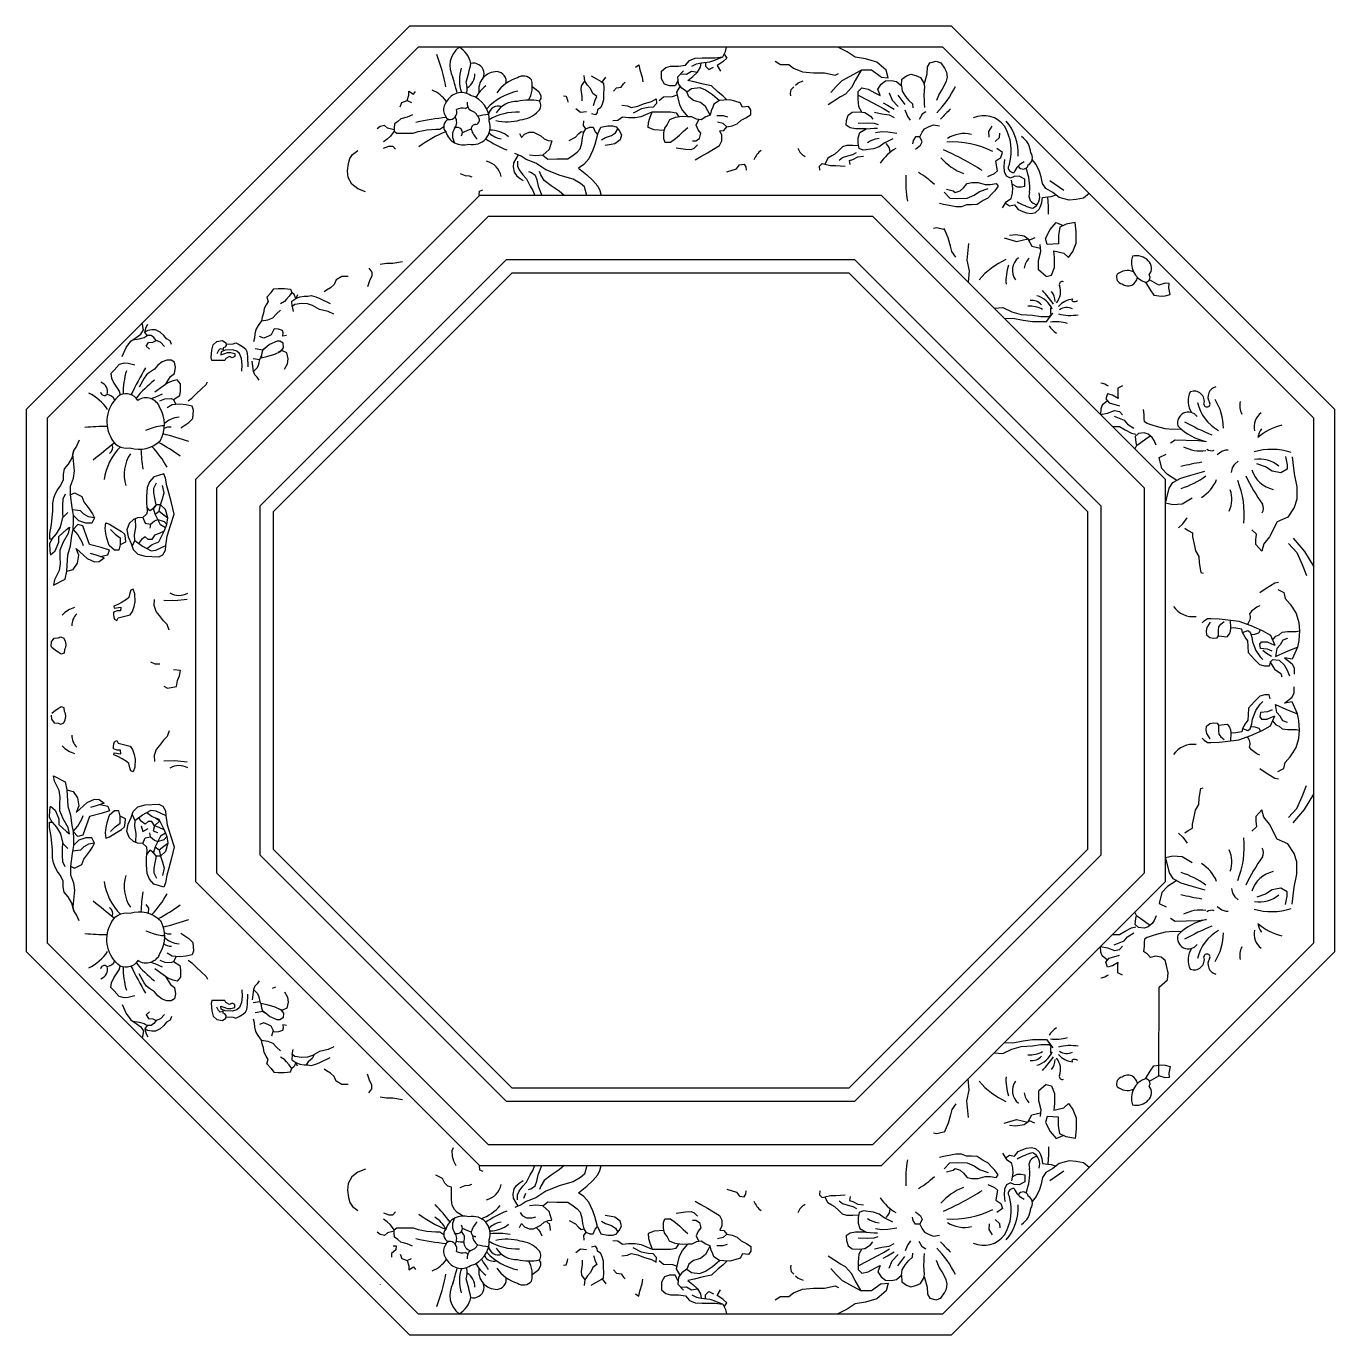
# Model space of a CAD drawing. Header units: metres. Extents: x 2639 to 4139, y 4222 to 5722.
import ezdxf

# ---------------------------------------------------------------- set-up
doc = ezdxf.new("R2010")
doc.units = ezdxf.units.M
for name, color, linetype in [('3', 3, 'Continuous'), ('4', 4, 'Continuous'), ('7', 7, 'Continuous')]:
    doc.layers.add(name, color=color, linetype=linetype)

# ---------------------------------------------------------------- blocks, each defined once
blk = doc.blocks.new('窗-062')
at = {"layer": '3'}
blk.add_line((-343.94, 57.48), (-343.78, 57.87), dxfattribs=at)
for points in [[(-300.72, 24), (300.72, 24), (726, 449.28), (726, 1050.72), (300.72, 1476), (-300.72, 1476), (-726, 1050.72), (-726, 449.28)], [(-230.3, 194), (230.3, 194), (556, 519.7), (556, 980.3), (230.3, 1306), (-230.3, 1306), (-556, 980.3), (-556, 519.7)], [(-193.44, 283), (193.44, 283), (467, 556.56), (467, 943.44), (193.44, 1217), (-193.44, 1217), (-467, 943.44), (-467, 556.56)]]:
    blk.add_lwpolyline(points, close=True, dxfattribs=at)
for points in [[(13.15, 1454.25), (18.51, 1456.92), (23.86, 1457.99), (33.49, 1459.06), (38.31, 1460.67), (48.48, 1464.94), (51.69, 1470.82), (52.76, 1476)], [(229.9, 1441.7), (237.85, 1440.71), (235.86, 1449.64), (224.94, 1458.56), (212.04, 1462.53), (200.12, 1464.51), (191.19, 1470.46), (180.27, 1476)], [(-51.6, 1453.18), (-47.86, 1455.86), (-46.79, 1449.98), (-44.11, 1441.42), (-43.04, 1436.08), (-43.04, 1436.08)], [(-2.63, 1437.95), (-6.11, 1431.8), (-12.53, 1431.8), (-18.42, 1433.4), (-21.63, 1439.82), (-21.63, 1448.37), (-16.82, 1452.65), (-11.46, 1454.25), (-2.37, 1454.25), (5.66, 1455.32), (10.48, 1460.67), (16.9, 1463.34), (24.93, 1463.87), (31.89, 1463.87), (39.91, 1463.87), (48.48, 1464.94)], [(53.03, 1415.5), (48.48, 1420.04), (43.13, 1424.32), (35.63, 1431.8), (26, 1433.4), (15.83, 1436.08), (8.34, 1437.68), (14.23, 1442.49), (19.58, 1447.3), (22.79, 1453.18), (23.86, 1457.99)], [(28.68, 1458.53), (28.68, 1454.25), (32.42, 1450.51), (37.77, 1453.18)], [(50.08, 1467.88), (53.29, 1463.34), (49.01, 1459.6), (45.27, 1456.92), (42.05, 1454.79), (45.8, 1448.37)], [(108.33, 1460.08), (114.69, 1456.11), (124.23, 1456.11), (129.4, 1451.74), (139.74, 1447.77), (152.46, 1446.58), (160.01, 1446.58), (165.18, 1446.58), (177.29, 1443.69), (181.26, 1445.67)], [(279.15, 1433.26), (282.64, 1445.36), (283.11, 1453.27), (285.9, 1457.93), (292.89, 1459.79), (298.49, 1457.93), (302.68, 1451.88), (305.01, 1447.22), (305.48, 1441.63), (304.55, 1436.98), (302.22, 1431.86), (299.88, 1427.67), (296.62, 1422.55), (293.36, 1414.64)], [(-112.74, 1414.54), (-112.75, 1419.31), (-113.81, 1427.47), (-113.46, 1431.72), (-109.55, 1437.05), (-110.48, 1443.52)], [(-102.51, 1442.91), (-96.41, 1439.53), (-91.08, 1436.69), (-88.24, 1434.56), (-87.89, 1429.24), (-88.24, 1421.79), (-88.24, 1415.76), (-89.66, 1410.44), (-91.44, 1406.9), (-94.99, 1404.06), (-95.7, 1400.87), (-97.48, 1398.38), (-102.17, 1399.43)], [(-89.66, 1435.63), (-85.76, 1441.66)], [(34.03, 1398.12), (28.68, 1407.75), (22.79, 1412.56), (14.76, 1414.7), (9.41, 1418.97), (7.27, 1424.85), (1.38, 1429.13), (-2.37, 1433.94), (-2.9, 1441.96), (3.52, 1448.91)], [(0.31, 1445.43), (6.73, 1445.16), (12.62, 1448.37), (19.58, 1447.3)], [(229.9, 1441.7), (218.98, 1449.64), (207.07, 1449.64), (207.07, 1449.64), (200.12, 1437.74), (196.15, 1429.81), (189.2, 1421.88), (183.25, 1418.9), (169.35, 1409.98)], [(172.33, 1423.86), (178.28, 1430.8), (185.23, 1437.74), (207.07, 1449.64)], [(253.21, 1431.61), (253.75, 1439.31), (258.87, 1443.03), (264, 1444.89), (269.59, 1443.5), (275.18, 1441.17), (278.45, 1435.58), (279.85, 1430.93), (279.38, 1425.81), (278.91, 1420.22), (279.38, 1415.57), (279.38, 1411.38), (279.73, 1406.82)], [(-321.35, 1407.44), (-319.36, 1412.43), (-313.37, 1414.92), (-311.37, 1420.9), (-311.37, 1425.38), (-305.89, 1421.89), (-303.68, 1425.06)], [(-169.85, 1431.04), (-162.46, 1424.99), (-159.98, 1420.02), (-159.98, 1417.18), (-161.89, 1414.18)], [(-99.83, 1409.13), (-97.83, 1415.05), (-96.06, 1419.31), (-100.32, 1422.86), (-103.16, 1428.53), (-106.71, 1432.43), (-109.55, 1437.05)], [(-76.7, 1425.69), (-73.33, 1429.24), (-68, 1429.95), (-65.16, 1433.85), (-63.38, 1435.98)], [(-0.49, 1431.53), (-4.51, 1424.32), (-2.9, 1417.9), (-1.3, 1409.88), (2.45, 1403.47), (8.34, 1395.99)], [(7.27, 1424.85), (12.62, 1428.59), (22.25, 1429.66), (28.68, 1426.99), (36.7, 1421.64), (44.73, 1414.7), (44.73, 1414.7)], [(126.62, 1419.97), (126.22, 1422.75), (127.02, 1427.52), (129.8, 1430.3)], [(131.79, 1432.28), (134.97, 1435.06), (140.53, 1437.45)], [(208, 1401.35), (204.27, 1407.4), (203.81, 1416.71), (203.81, 1425.09), (208, 1429.28), (214.99, 1427.88), (222.91, 1423.69), (228.97, 1420.44), (226.18, 1427.88), (229.91, 1433.47), (235.03, 1437.19), (242.02, 1437.66), (247.61, 1436.73), (253.21, 1431.61), (254.14, 1425.56), (257.87, 1419.5), (261.6, 1414.85), (265.79, 1411.13), (266.33, 1406.26)], [(-313.37, 1414.92), (-313.37, 1414.92), (-308.21, 1412.61)], [(-134.05, 1420.02), (-130.86, 1419.67), (-129.44, 1415.05), (-129.08, 1412.93)], [(-67.08, 1409.35), (-60.7, 1408.82), (-56.42, 1406.68), (-48.93, 1408.28), (-42.5, 1410.95), (-33.41, 1413.63), (-28.05, 1416.83), (-27.52, 1411.49), (-31.27, 1407.21), (-37.15, 1406.68), (-44.65, 1405.07), (-54.28, 1400.26)], [(-24.31, 1414.7), (-19.49, 1418.97), (-9.32, 1419.51), (-3.7, 1421.11)], [(53.29, 1384.76), (59.18, 1385.83), (65.07, 1387.97), (69.35, 1392.24), (75.77, 1395.45), (80.59, 1398.66), (80.59, 1404), (77.91, 1407.75), (70.95, 1407.21), (68.28, 1412.02), (62.39, 1414.16), (56.5, 1415.76), (49.55, 1415.23), (44.73, 1414.7), (38.31, 1410.42), (37.24, 1407.21), (35.1, 1402.94), (34.03, 1398.12), (29.21, 1395.99), (23.86, 1392.78), (18.51, 1393.31), (13.15, 1395.99), (8.34, 1395.99), (1.92, 1396.52), (-6.11, 1395.45), (-12.53, 1392.78), (-15.21, 1387.43), (-18.42, 1383.16), (-19.49, 1377.81), (-19.49, 1371.4), (-17.89, 1367.12), (-11.46, 1367.12), (-5.58, 1371.4), (-1.3, 1375.14), (2.99, 1379.42), (8.34, 1383.69)], [(203.81, 1420.9), (214.54, 1415.04), (225.26, 1409.46), (232.72, 1405.73), (239.71, 1401.54)], [(232.25, 1412.25), (237.38, 1409.46), (244.83, 1404.8)], [(239.24, 1423.42), (242.5, 1415.04), (249.49, 1408.06)], [(249.03, 1421.09), (256.95, 1410.39)], [(-307.19, 1398.46), (-313.37, 1395.55), (-320.4, 1393.68), (-324.15, 1390.87), (-327.9, 1388.06), (-328.37, 1382.91), (-328.37, 1379.63), (-325.09, 1377.29), (-319, 1377.29), (-313.37, 1377.29), (-306.34, 1377.29), (-300.71, 1379.16), (-296.49, 1380.1), (-290.86, 1381.04), (-285.23, 1381.5), (-280.55, 1381.97), (-275.86, 1381.97), (-271.46, 1385.04)], [(-119.8, 1405.49), (-114.46, 1401.5), (-107.79, 1402.16)], [(-77.59, 1392), (-71.94, 1392.24), (-66.59, 1395.99), (-59.63, 1395.45), (-52.14, 1395.45), (-45.18, 1396.52), (-39.83, 1398.66)], [(-39.83, 1398.66), (-32.34, 1401.87), (-22.7, 1401.87), (-11.46, 1401.87), (-5.04, 1400.8), (-2.1, 1395.99)], [(-18.96, 1380.48), (-30.2, 1381.02), (-37.15, 1383.69), (-36.62, 1389.57), (-35.01, 1394.38), (-32.34, 1401.87)], [(41.52, 1397.59), (49.01, 1397.59), (53.83, 1395.99)], [(212.66, 1382.27), (200.54, 1382.27), (194.49, 1383.66), (189.83, 1386.46), (190.29, 1392.04), (192.16, 1398.09), (196.82, 1401.35), (204.74, 1401.82), (211.26, 1400.89), (217.79, 1396.7), (220.58, 1393.44)], [(222.46, 1401.54), (230.85, 1399.68), (239.24, 1398.28), (244.93, 1395.47)], [(263.46, 1392.1), (260.2, 1397.22), (257.4, 1403.74)], [(281.17, 1401.87), (276.98, 1399.08), (273.41, 1393.18)], [(-328.37, 1381.27), (-335.82, 1383.03), (-339.31, 1386.02), (-344.3, 1385.02), (-347.53, 1382.48)], [(-157.69, 1352.27), (-152.06, 1347.59), (-141.74, 1348.06), (-129.08, 1348.06), (-122.99, 1352.27), (-118.3, 1355.55), (-115.02, 1359.3), (-113.14, 1365.85), (-112.2, 1372.41), (-110.8, 1378.5), (-108.45, 1382.24), (-103.76, 1384.12), (-100.01, 1384.12), (-97.67, 1378.97), (-95.32, 1375.69), (-96.73, 1370.07), (-98.14, 1364.45), (-100.48, 1357.89), (-105.17, 1348.06), (-110.8, 1341.5), (-116.89, 1337.28), (-113.14, 1334.01), (-107.51, 1329.79), (-100.48, 1323.23), (-94.85, 1316.68), (-92.51, 1311.53), (-91.05, 1306)], [(-108.45, 1382.24), (-111.15, 1386.32), (-110.62, 1391.64)], [(-95.32, 1375.69), (-91.21, 1384.23), (-83.18, 1385.83), (-77.83, 1385.83), (-73.55, 1384.76), (-69.8, 1379.95), (-67.66, 1375.14), (-69.26, 1369.79), (-69.26, 1369.79), (-75.15, 1364.98), (-79.43, 1364.45), (-86.39, 1363.38), (-86.39, 1363.38)], [(-90.67, 1369.79), (-85.85, 1372.47), (-78.9, 1374.61), (-74.62, 1377.81), (-71.67, 1382.36)], [(13.69, 1368.73), (17.44, 1368.73), (21.72, 1371.4), (21.72, 1371.4), (23.32, 1377.28), (20.11, 1381.02), (17.97, 1386.36), (21.18, 1393.05)], [(16.9, 1346.81), (23.32, 1350.55), (30.82, 1354.83), (37.77, 1359.1), (44.73, 1363.38), (47.41, 1368.73), (47.41, 1375.14), (45.27, 1379.95), (49.55, 1380.48), (53.29, 1384.76), (49.01, 1388.5), (42.59, 1390.11)], [(203.77, 1388.71), (214.49, 1389.18), (221.95, 1388.71), (226.61, 1387.32)], [(243.19, 1370.91), (233.63, 1365.97), (227.58, 1361.79), (221.05, 1359.46), (209.4, 1358.06), (204.74, 1359.92), (203.81, 1365.51), (203.81, 1372.03), (205.67, 1378.08), (212.66, 1382.27), (221.98, 1383.2), (225.71, 1383.2)], [(274.18, 1373.01), (276.98, 1378.6), (279.77, 1382.32), (284.9, 1385.12), (290.03, 1386.98), (297.02, 1385.58)], [(353.65, 1372.88), (353.23, 1379.24), (357.06, 1385.45)], [(-328.37, 1379.63), (-332.32, 1374.06), (-336.31, 1370.58), (-340.35, 1367.4)], [(-184.73, 1376.94), (-182.07, 1372.41), (-178.79, 1376.16), (-173.63, 1378.5), (-168.47, 1378.5), (-160.03, 1374.28), (-156.28, 1371), (-151.59, 1369.13), (-147.37, 1368.66), (-147.37, 1368.66), (-149.25, 1362.57), (-150.65, 1358.83), (-153.94, 1355.55), (-153.94, 1355.55), (-157.69, 1352.27), (-165.66, 1351.33), (-173.16, 1352.27)], [(-127.66, 1368.94), (-120.2, 1372.84), (-117.01, 1376.75), (-113.81, 1379.23), (-110.8, 1378.5)], [(214.49, 1366.83), (217.29, 1368.7), (223.34, 1371.02), (227.54, 1371.49)], [(223.34, 1378.01), (230.8, 1379.4), (237.79, 1378.94), (248.04, 1377.54)], [(269.52, 1359.05), (275.11, 1363.7), (276.98, 1367.43), (274.18, 1373.01), (269.52, 1373.01), (266.73, 1368.82), (265.79, 1365.1)], [(360.56, 1367.92), (365.67, 1372.55), (366.15, 1377.33)], [(-361.01, 1310.3), (-370, 1313.47), (-376.88, 1318.75), (-381.11, 1326.68), (-381.64, 1334.07), (-380.58, 1342.53), (-378.99, 1348.34), (-375.82, 1353.09), (-370, 1357.32)], [(-340.31, 1360.24), (-334.32, 1362.61), (-329.83, 1362.61), (-326.84, 1359.12)], [(-186.13, 1352.46), (-191.45, 1343.37), (-191.92, 1338.69), (-190.51, 1332.6), (-188.16, 1328.85), (-184.88, 1326.04), (-180.19, 1323.23)], [(-107.34, 1306), (-109.86, 1315.74), (-114.55, 1319.49), (-122.99, 1324.64), (-137.99, 1328.85), (-154.4, 1335.41), (-165.66, 1342.9), (-176.91, 1347.12), (-182.54, 1350.87), (-189.72, 1354.06)], [(-4.95, 1360.46), (0.31, 1359.64), (5.66, 1359.1), (12.08, 1358.57), (15.83, 1360.17), (19.58, 1363.91)], [(204.27, 1362.72), (197.71, 1363.11), (190.72, 1363.11), (185.6, 1361.71), (181.4, 1357.53), (176.74, 1353.34), (173.48, 1351.47), (168.82, 1348.68), (166.95, 1344.49), (165.56, 1341.7)], [(181.87, 1346.35), (185.6, 1349.61), (191.65, 1351.47), (197.71, 1352.87), (201.91, 1355.2)], [(194.55, 1341.49), (193.52, 1345.89), (197.71, 1347.28), (203.31, 1350.08), (209.83, 1351.01)], [(352.45, 1327.82), (359.93, 1330.98), (363.28, 1334.32), (362.32, 1340.53), (361.36, 1345.79), (367.11, 1349.61), (369.02, 1355.35), (362.46, 1359.85)], [(-186.76, 1345.25), (-186.76, 1339.63), (-184.88, 1335.41), (-180.66, 1329.79), (-176.44, 1325.11), (-175.04, 1321.83), (-172.22, 1316.68), (-169.41, 1311.53), (-166.92, 1306)], [(53.29, 1333.18), (64.07, 1336.49), (67.51, 1340.9), (72.9, 1341.88), (74.86, 1338.94), (75.35, 1335.02)], [(159.8, 1334.8), (159.5, 1339.37), (162.29, 1342.63), (165.56, 1341.7), (172.08, 1340.3), (178.14, 1340.3), (183.27, 1339.84), (188.92, 1339.36)], [(394.85, 1316.64), (394.85, 1324.77), (388.15, 1328.11), (382.41, 1327.63), (378.11, 1325.72), (373.8, 1328.11), (371.41, 1332.89), (370.93, 1339.58), (371.89, 1347.22)], [(468.36, 1308.36), (461.82, 1302.79), (453.69, 1301.35), (445.56, 1300.4), (434.08, 1303.74), (426.9, 1309.48), (418.77, 1313.78), (414.94, 1319.51), (413.51, 1327.16), (411.59, 1333.37), (407.77, 1341.49), (403.15, 1347.31)], [(-252.4, 1330.96), (-246.78, 1328.85), (-242.09, 1328.39), (-239.27, 1327.45)], [(-174.1, 1333.54), (-170.82, 1332.13), (-166.6, 1329.32), (-164.72, 1323.7), (-163.31, 1316.68), (-158.91, 1306)], [(-133.38, 1306), (-138.93, 1311.06), (-148.31, 1317.15), (-156.28, 1323.23), (-160.03, 1329.79), (-161.44, 1333.54)], [(304.81, 1313.11), (312.38, 1311.27), (315.01, 1309.51), (320.71, 1311.27), (324.22, 1314.77), (328.61, 1319.59), (333.87, 1320.9), (341.32, 1320.9), (349.21, 1318.71), (355.35, 1318.71), (361.93, 1319.59), (364.12, 1316.52), (360.18, 1311.27), (356.67, 1307.76), (352.28, 1302.95), (347.02, 1300.32), (340.01, 1295.5), (333.43, 1295.06), (327.73, 1295.06), (322.03, 1292.87), (315.45, 1292.87), (308, 1294.62), (301.42, 1295.5), (297.03, 1296.81)], [(368.98, 1291.68), (373.8, 1298.97), (379.06, 1302.31), (380.5, 1308.52), (380.98, 1314.73), (379.54, 1323.33)], [(423.34, 1323.05), (439.57, 1311.9)], [(-230.96, 1306.26), (-230.37, 1311.06), (-226.61, 1312.46)], [(302.17, 1309.89), (308.87, 1302.95), (317.64, 1302.51), (328.61, 1302.95), (336.5, 1306.45), (342.64, 1310.39), (352.72, 1313.89)], [(372.48, 1296.97), (377.15, 1294.19), (382.89, 1295.14), (387.2, 1289.89), (392.46, 1287.5), (396.76, 1286.07), (402.51, 1285.11), (406.81, 1286.54), (411.12, 1290.37), (412.55, 1293.23), (413.99, 1298.01), (414.94, 1303.74), (421.16, 1304.22), (424.99, 1304.7), (430.49, 1306.61)], [(380.26, 1319.03), (385.76, 1315.69), (390.55, 1315.69), (394.85, 1316.64)], [(421.69, 1284.52), (421.64, 1293.23), (421.16, 1304.22)], [(290.02, 1268.35), (293.96, 1269.22), (301.48, 1267.32)], [(315.45, 1235.06), (311.07, 1241.63), (309.31, 1247.76), (306.68, 1257.4), (302.3, 1267.91)], [(406.11, 1257.45), (399.98, 1254.83), (393.86, 1259.2), (384.24, 1260.95), (377.24, 1260.07)], [(419.23, 1212.89), (425.35, 1214.64), (428.85, 1223.38), (428.85, 1234.73), (427.98, 1242.6), (439.35, 1239.98), (444.6, 1234.73), (449.85, 1241.72), (453.35, 1251.34), (453.35, 1264.44), (452.47, 1274.93), (441.97, 1273.18), (434.97, 1269.68), (433.23, 1260.07), (433.23, 1250.46), (420.1, 1249.59), (418.35, 1256.58), (423.6, 1267.06), (430.6, 1274.93), (438.47, 1271.43)], [(330, 1250.74), (328.01, 1231.88), (331.05, 1219.73), (329.89, 1206.41), (329.89, 1206.41)], [(371.07, 1257.52), (385.11, 1253.08), (398.16, 1256.13), (402.61, 1247.84), (412.67, 1245.66)], [(419.23, 1212.89), (410.48, 1220.75), (410.48, 1231.24), (413.11, 1241.72), (412.23, 1249.59)], [(-344.14, 1227.07), (-336.85, 1228.44), (-329.56, 1228.44), (-318.62, 1230.26)], [(-357.35, 1222.52), (-353.71, 1217.97), (-353.71, 1213.87), (-356.44, 1207.96), (-358.72, 1201.13)], [(-381.05, 1212.96), (-388.34, 1212.96), (-394.72, 1209.32), (-396.99, 1203.86), (-401.1, 1200.22), (-405.65, 1197.49), (-408.39, 1195.67)], [(532.97, 1206.64), (538.31, 1197.83), (542.47, 1191.59), (551.31, 1190.56), (555.47, 1191.07), (561.41, 1192.36), (559.63, 1199.9), (560.15, 1205.1), (555.47, 1205.62), (548.19, 1203.02)], [(-469.19, 1194.57), (-474.08, 1189.37), (-472.74, 1184.46), (-474.98, 1180.45), (-477.21, 1176.44), (-478.1, 1171.09), (-479.44, 1166.63), (-480.33, 1162.17), (-483.9, 1156.82), (-486.58, 1152.36), (-487.92, 1147.46), (-488.37, 1142.55), (-489.26, 1138.09)], [(-469.19, 1194.57), (-466.06, 1199.03), (-461.15, 1199.47), (-454.01, 1199.47), (-446.87, 1198.58), (-445.53, 1194.57), (-448.65, 1190.56), (-451.78, 1186.99), (-454.01, 1184.31), (-458.47, 1181.64)], [(-445.07, 1178.67), (-445.51, 1184.91), (-441.05, 1188.03), (-442.84, 1192.49), (-445.53, 1194.57)], [(-438.83, 1191.89), (-441.05, 1188.03), (-436.14, 1189.82), (-431.23, 1190.71), (-427.21, 1190.71), (-423.19, 1191.15), (-417.84, 1189.82), (-413.37, 1188.03), (-401.47, 1182.3)], [(-480.33, 1162.17), (-473.19, 1163.51), (-467.39, 1165.74), (-462.92, 1170.2), (-458.46, 1174.66)], [(-397.22, 1169.8), (-404, 1172.87), (-413.82, 1175.1), (-421.85, 1180.01), (-427.66, 1181.79), (-434.35, 1182.24), (-441.94, 1180.9), (-445.07, 1178.67), (-443.97, 1173.13)], [(356.84, 1179.46), (359.39, 1176.91), (369.43, 1177.51), (379.6, 1172.43), (390.49, 1169.53), (403.57, 1168.8), (413.01, 1167.35), (422.45, 1167.35), (426.81, 1170.98)], [(364.1, 1172.2), (371.37, 1164.94), (381.05, 1165.18), (392.67, 1163), (403.57, 1161.55), (419.55, 1161.55), (419.55, 1161.55), (426.81, 1170.98)], [(-640.16, 1121.45), (-635.25, 1131.7), (-629.89, 1138.84), (-624.09, 1143.29), (-618.73, 1146.86), (-615.61, 1151.77), (-616.94, 1159.78)], [(-627.93, 1140.35), (-620.52, 1141.51), (-614.71, 1143.29), (-611.14, 1145.52), (-613.82, 1149.09), (-612.48, 1154.89), (-610.61, 1158.44)], [(-583.32, 1135.19), (-584.81, 1139.28), (-589.27, 1141.51), (-592.39, 1145.52), (-596.41, 1149.09), (-601.77, 1151.77), (-605.79, 1151.77), (-610.7, 1151.32), (-613.82, 1149.09)], [(-591.34, 1132.97), (-595.97, 1137.94), (-600.88, 1139.73), (-603.55, 1143.29), (-606.68, 1145.52), (-611.14, 1145.52)], [(-451.6, 1145.41), (-455.78, 1144.78), (-455.33, 1148.35), (-456.23, 1151.03), (-460.69, 1152.81), (-465.6, 1153.25), (-467.83, 1149.24), (-469.17, 1146.12), (-472.3, 1144.78), (-477.66, 1142.55), (-482.62, 1144.11)], [(-608.79, 1129.85), (-612.48, 1133.04), (-609.8, 1137.5), (-604.89, 1137.94), (-600.88, 1139.73)], [(-502.78, 1104.66), (-502.5, 1111.95), (-503.35, 1118.95), (-505.31, 1124.84), (-508.4, 1127.64), (-513.45, 1129.04), (-521.86, 1128.48), (-526.35, 1126.8), (-526.92, 1123.16), (-523.55, 1124.56), (-519.34, 1125.96), (-515.41, 1125.96), (-510.64, 1124.84), (-510.64, 1121.2), (-514.01, 1119.8), (-517.09, 1121.2), (-521.02, 1119.23), (-522.14, 1116.71), (-528.6, 1116.71), (-537.3, 1116.71), (-537.86, 1120.36), (-537.3, 1128.76), (-535.61, 1134.93), (-531.4, 1138.57), (-524.95, 1139.69), (-521.02, 1136.89), (-520.74, 1133.81), (-522.43, 1132.13), (-524.11, 1131.29), (-524.11, 1127.64)], [(-524.11, 1129.46), (-527.48, 1130.16), (-529.44, 1128.2), (-531.4, 1124.56)], [(-520.88, 1135.35), (-512.6, 1135.77), (-509.52, 1136.89), (-505.87, 1135.21), (-502.22, 1132.97), (-498.57, 1130.16), (-496.89, 1127.08), (-496.61, 1124.56), (-496.33, 1121.2), (-496.04, 1109.62)], [(-487.35, 1130.73), (-478.56, 1129.03), (-476.33, 1130.81)], [(-480.79, 1119.66), (-474.1, 1121.45), (-465.17, 1124.12), (-458.47, 1127.24), (-454.9, 1131.26), (-455.35, 1136.61), (-459.37, 1138.84), (-462.49, 1138.84), (-470.97, 1135.27), (-474.1, 1132.59), (-478.56, 1129.03), (-479.9, 1125.46), (-480.79, 1119.66)], [(-454.01, 1106.73), (-450.44, 1112.98), (-449.55, 1118.77), (-451.33, 1125.46), (-456.24, 1127.69), (-460.71, 1126.8)], [(-625.39, 1111.51), (-633.25, 1113.19), (-637.74, 1113.75), (-643.36, 1112.07), (-648.97, 1105.9), (-652.9, 1101.97), (-652.34, 1096.37), (-649.54, 1090.76), (-643.36, 1081.79), (-642.24, 1077.3)], [(-590.3, 1089.36), (-584.41, 1098.61), (-579.92, 1101.97), (-578.79, 1109.26), (-579.92, 1114.87), (-583.85, 1117.11), (-588.9, 1117.11), (-593.95, 1115.43), (-599.01, 1111.51), (-602.94, 1107.02), (-608.55, 1103.1), (-611.92, 1100.29), (-614.73, 1096.37), (-620.34, 1086.27)], [(-482.89, 1094.26), (-485.11, 1097.65), (-487.91, 1100.18), (-489.6, 1104.1), (-490.86, 1116.15)], [(-489.88, 1118.95), (-482.3, 1118.11), (-480.35, 1122.56)], [(-489.6, 1104.1), (-484.83, 1108.59), (-483.42, 1112.51), (-482.3, 1118.11)], [(-596.76, 1070.57), (-591.15, 1072.81), (-583.85, 1073.38), (-581.04, 1072.25), (-573.74, 1076.74), (-573.18, 1081.79), (-573.18, 1090.2), (-577.11, 1094.68), (-581.6, 1093.56), (-587.78, 1091.32), (-592.83, 1087.39), (-592.83, 1087.39), (-602.37, 1080.67)], [(-564.27, 1070.58), (-560.2, 1073.78), (-554.6, 1078.82), (-549.56, 1083.85), (-543.68, 1089.44), (-542.28, 1092.52)], [(506.59, 1087.73), (501.18, 1084.92), (501.18, 1076.09), (501.85, 1073.22), (495.22, 1077.19), (489.47, 1078.52), (487.7, 1072.78), (491.24, 1068.37), (503.17, 1064.83), (503.17, 1064.83)], [(-572.62, 1039.45), (-563.64, 1045.9), (-559.14, 1050.38), (-558.02, 1059.92), (-559.71, 1064.4), (-566.44, 1066.09), (-573.74, 1066.65), (-582.72, 1066.09), (-588.34, 1062.72)], [(-578.23, 1066.37), (-581.04, 1072.25)], [(489.47, 1070.57), (483.28, 1065.72), (481.96, 1061.3), (481.35, 1054.95), (489.47, 1056.45), (497.43, 1059.54), (503.17, 1058.21), (506.71, 1054.68)], [(496.98, 1052.92), (508.48, 1048.5), (512.45, 1043.65), (519.52, 1039.23)], [(574.14, 1038.1), (564.44, 1037.61), (555.44, 1038.34), (545.72, 1041.01), (540.61, 1042.71), (534.77, 1044.41), (531.85, 1046.36), (531.61, 1050.24), (531.37, 1054.86), (530.51, 1060.73)], [(-612.97, 1036.91), (-604.6, 1039.85), (-600.75, 1040.98), (-594.64, 1042.11), (-591.71, 1042.1)], [(495.04, 1041.26), (503.17, 1041), (509.8, 1037.47), (516.87, 1033.49), (521.73, 1032.17)], [(-689.12, 1025.48), (-692.21, 1018.48), (-695.27, 1013.9), (-697.82, 1005.24), (-701.9, 998.11), (-706.49, 992.51), (-707.51, 986.4), (-707.51, 979.78), (-711.07, 973.16), (-714.13, 969.09), (-716.68, 963.99), (-718.72, 958.9), (-719.74, 953.3), (-719.74, 944.64), (-721.27, 928.86), (-723.31, 918.67), (-723.31, 912.56), (-723.31, 912.56), (-720.25, 912.56), (-715.15, 918.16), (-710.56, 925.8), (-708.02, 937), (-702.41, 942.61)], [(545.16, 1019.81), (542.95, 1025.11), (540.74, 1028.64), (535.88, 1032.17), (531.46, 1033.94), (524.83, 1033.05), (521.29, 1029.52), (521.73, 1022.9), (522.62, 1019.37), (520.88, 1015.42)], [(522.62, 1019.37), (527.48, 1022.9), (533.22, 1026.87), (538.31, 1030.4)], [(561.51, 1022.46), (566.81, 1025.99), (579.63, 1025.55), (593.77, 1025.11), (603.05, 1023.78)], [(-720.25, 912.56), (-723.31, 906.96), (-722.8, 898.3), (-722.29, 894.23), (-716.68, 898.81), (-712.6, 908.49), (-712.6, 915.11), (-703.94, 923.25), (-700.37, 925.8), (-701.9, 918.67), (-707.51, 908.49), (-711.58, 899.32), (-711.58, 891.17), (-711.07, 884.04), (-712.09, 875.9), (-715.66, 869.28), (-717.7, 865.2), (-718.72, 859.09), (-705.47, 866.22), (-703.43, 875.39), (-702.41, 894.23), (-699.35, 904.41), (-697.82, 916.13), (-696.29, 923.25), (-695.78, 931.91), (-695.78, 939.04), (-697.31, 948.21), (-699.35, 962.98), (-699.35, 972.65), (-695.78, 981.82), (-694.76, 990.47), (-696.54, 1009.57), (-695.27, 1013.9)], [(569.05, 979.31), (558.02, 986.06), (551.61, 993.17), (548.53, 1005.6), (556.85, 1009.6)], [(615.15, 1009.07), (620.66, 1012.73), (625.02, 1014.57), (627.77, 1014.57)], [(701.1, 1006.18), (703.48, 986.99), (706.46, 972.1), (706.46, 957.96), (703.48, 948.28), (696.02, 937.11), (684.02, 931.82), (675.15, 914.78), (668.45, 906.59), (666.21, 898.4), (666.21, 898.4), (659.5, 905.85), (659.5, 911.06), (660.25, 917.76), (654.89, 922.59)], [(693.58, 1006.67), (695.36, 997.08), (695.36, 992.1), (688.24, 987.84), (678.28, 989.97), (670.45, 994.94), (660.49, 998.5)], [(586.48, 959.06), (575.09, 951.95), (564.42, 951.24), (556, 953.37), (560.15, 970.43), (564.42, 976.83), (573.67, 981.8), (585.06, 985.35), (600.92, 990.11)], [(631.44, 988.44), (632.82, 993.94), (635.34, 998.07), (639.25, 1001.28)], [(-627.46, 900.34), (-621.85, 894.74), (-613.69, 892.7), (-597.89, 891.68), (-593.3, 894.23), (-590.24, 899.32), (-589.73, 904.92), (-588.2, 915.62), (-584.63, 927.84), (-580.55, 940.57), (-583.61, 953.81), (-586.67, 965.01), (-588.71, 973.16), (-590.24, 981.82), (-592.16, 986.7), (-598.4, 984.87), (-603.5, 983.34), (-608.59, 977.74), (-611.14, 971.12), (-612.16, 961.45), (-612.16, 952.79), (-611.14, 945.15), (-611.65, 941.08), (-616.24, 937), (-622.36, 936.49), (-626.95, 934.46), (-632.05, 929.87), (-634.6, 922.75), (-633.07, 914.6), (-629.5, 906.96), (-629.5, 906.96), (-627.46, 900.34)], [(-606.05, 945.92), (-600.95, 951.26), (-602.48, 958.9), (-603.5, 965.01), (-603.5, 970.61), (-600.44, 976.72)], [(-705.47, 963.48), (-708.02, 957.88), (-708.52, 950.75), (-708.52, 942.1), (-708.02, 937)], [(-699.35, 962.98), (-694.76, 965.01), (-686.09, 960.94), (-684.05, 954.83), (-676.91, 945.66), (-673.86, 941.08), (-671.82, 936.49)], [(-595.85, 951.26), (-593.81, 958.39), (-591.77, 965.01), (-593.81, 973.67)], [(-671.82, 936.49), (-678.44, 937.51), (-684.05, 940.57), (-687.62, 944.64), (-696.91, 945.81)], [(-611.65, 901.36), (-605.54, 905.94), (-597.89, 909), (-591.77, 921.22), (-588.71, 928.86), (-587.69, 936.49), (-590.24, 946.17), (-595.85, 951.26), (-600.95, 951.26), (-604.01, 947.19), (-608.08, 944.64), (-611.65, 948.97)], [(-590.24, 925.04), (-595.85, 928.35), (-598.91, 934.46), (-601.97, 940.57), (-604.01, 947.19)], [(-597.38, 944.13), (-595.85, 951.26)], [(-671.82, 936.49), (-674.87, 930.38), (-681.5, 930.38), (-689.66, 932.93), (-695.78, 939.04)], [(-653.46, 923.25), (-647.85, 917.65), (-642.24, 913.58), (-642.24, 905.43), (-643.77, 899.32), (-648.87, 899.32), (-654.99, 904.92), (-657.54, 913.07), (-658.56, 918.67), (-659.58, 924.78), (-658.56, 930.89), (-654.48, 929.37), (-646.32, 924.27), (-640.72, 920.71), (-637.15, 917.65), (-636.64, 913.58), (-636.13, 908.49), (-636.13, 908.49), (-642.24, 905.43)], [(-625.42, 910.52), (-625.93, 917.14), (-624.4, 925.29), (-624.65, 935.48)], [(-616.24, 937), (-613.69, 930.38), (-607.57, 929.37), (-608.08, 924.78)], [(-607.57, 929.37), (-602.99, 932.93), (-598.91, 934.46), (-591.77, 932.42), (-588.71, 928.86)], [(-601.97, 940.57), (-597.38, 944.13), (-592.28, 940.06), (-587.69, 936.49)], [(570.67, 925.02), (575.62, 929.39), (580.86, 936.36)], [(-665.19, 892.19), (-656.52, 894.23), (-654.48, 899.32), (-654.48, 899.32), (-664.17, 902.38), (-677.42, 905.94), (-680.99, 915.62), (-685.07, 927.33), (-690.68, 928.86), (-696.29, 923.25), (-690.68, 917.14), (-686.09, 909), (-684.56, 904.92)], [(-602.99, 916.63), (-606.05, 911.54), (-610.12, 911.54), (-613.69, 914.6), (-617.77, 911.54), (-621.09, 907.21)], [(-591.77, 921.22), (-597.38, 918.67), (-602.99, 916.63)], [(577.95, 924.73), (581.74, 921.83), (586.68, 919.21), (586.98, 914.85), (589.3, 904.38), (590.47, 898.57), (593.96, 892.17), (594.54, 884.9), (596.58, 873.86), (599.2, 872.98)], [(-703.43, 875.39), (-696.29, 877.42), (-691.19, 884.55), (-689.66, 893.72), (-692.72, 901.36), (-679.97, 889.65), (-671.82, 886.08), (-666.21, 886.59), (-660.6, 890.66), (-669.78, 893.72), (-676.4, 895.76)], [(-628.48, 903.65), (-625.42, 910.52), (-616.75, 903.9), (-606.56, 898.81), (-601.46, 899.32), (-589.73, 904.92)], [(696.96, 906.97), (706.44, 896.55), (712.4, 883.15), (717.62, 870.5)], [(702.36, 913.29), (715.39, 898.04), (726, 880.17)], [(663.97, 850.76), (671.43, 855.97), (681.12, 861.93), (685.59, 862.67)], [(-644.43, 821.94), (-636.92, 823.73), (-630.84, 825.16), (-627.98, 829.09), (-626.19, 834.8), (-625.12, 840.16), (-625.48, 849.45), (-627.26, 854.81), (-630.13, 853.38), (-631.2, 850.16), (-632.27, 845.16), (-635.13, 843.02), (-639.78, 839.8), (-644.79, 837.3), (-649.44, 835.16), (-649.08, 833.02), (-641.57, 834.09), (-641.57, 834.09), (-641.93, 829.8), (-645.86, 829.8), (-649.8, 828.37), (-649.8, 825.51), (-649.44, 822.66), (-648.72, 820.16), (-646.22, 818.73), (-644.43, 821.94)], [(-586.21, 807.75), (-588.28, 814.08), (-592.57, 818.37), (-597.22, 824.44), (-601.15, 829.09), (-603.3, 835.87), (-602.94, 842.66)], [(-592.21, 841.95), (-579.69, 841.59), (-565.64, 843.08)], [(684.84, 854.48), (691.55, 850.76), (693.04, 844.06), (699, 837.36), (701.98, 832.89), (705.71, 826.94), (708.69, 816.52), (709.44, 806.84), (708.69, 795.67), (707.2, 788.23), (701.22, 774.47), (692.28, 775.95), (701.22, 769.25), (703.46, 764.04), (703.46, 757.34)], [(597.84, 816.07), (600.06, 818.28), (604.13, 821.23), (607.82, 821.23), (617.42, 820.86), (624.44, 819.76), (639.96, 817.91), (653.63, 813.12), (666.56, 807.21), (676.16, 802.05), (681.34, 790.61)], [(607.08, 816.81), (603.39, 810.9), (602.65, 806.84), (603.02, 802.42), (606.71, 799.46), (610.77, 798.36), (615.21, 799.09), (616.69, 801.31), (616.69, 804.26), (616.69, 807.58), (617.05, 811.64), (619.27, 814.59), (623.34, 817.54)], [(616.69, 801.31), (626.66, 800.2), (629.25, 803.52), (630.35, 806.47), (630.72, 810.16), (630.44, 819.04)], [(675.79, 771.05), (674.69, 766.62), (669.88, 766.62), (663.97, 768.1), (658.06, 774), (651.04, 781.75), (650.67, 789.5), (650.3, 795.41), (647.35, 799.83), (644.02, 805), (643.28, 808.69), (634.42, 810.53), (630.72, 810.16)], [(-721.33, 789.79), (-720.98, 794.43), (-717.76, 798.36), (-713.47, 798.72), (-710.25, 800.15), (-706.67, 798.36), (-705.24, 795.15), (-704.52, 791.22), (-704.88, 787.65), (-705.95, 785.5), (-706.31, 781.22), (-709.89, 780.14), (-713.47, 782.64), (-716.33, 784.43), (-720.62, 787.65)], [(644.02, 805), (650.3, 807.21), (652.89, 805.37), (654.74, 799.83), (655.48, 794.3), (659.54, 784.34), (664.34, 776.96), (667.67, 774)], [(653.81, 802.6), (658.43, 803.15), (662.86, 804.63), (664.75, 808.04)], [(678.75, 796.33), (682.44, 800.94), (686.14, 802.42), (689.46, 805.37), (695.74, 806.11), (705.72, 806.11), (709.44, 806.84)], [(695.74, 797.99), (690.57, 796.14), (687.25, 790.98), (683.55, 786.55), (682.07, 777.69), (693.9, 782.86), (702.39, 786.18), (707.2, 788.23)], [(-720.62, 787.65), (-721.33, 789.79)], [(678.01, 783.6), (672.84, 785.81), (664.71, 786.55), (663.97, 791.72), (665.82, 794.3), (672.47, 794.3), (677.27, 792.08), (681.34, 790.61)], [(677.27, 777.33), (671.73, 781.01), (667.67, 784.34)], [(-607.6, 771.49), (-602.59, 768.99), (-596.8, 769.21)], [(698.33, 754.82), (695.37, 762.2), (692.42, 767.73), (686.51, 772.9), (678.75, 773.64), (675.79, 771.05), (680.97, 762.93), (687.98, 758.14), (689.09, 754.08)], [(-592.4, 743.58), (-587.85, 741.31), (-577.83, 743.13), (-576.46, 750), (-574.18, 755.41), (-573.27, 761.33), (-581.31, 762.38)], [(684.84, 645.52), (691.55, 649.24), (693.04, 655.94), (699, 662.64), (701.98, 667.11), (705.71, 673.06), (708.69, 683.48), (709.44, 693.16), (708.69, 704.33), (707.2, 711.77), (701.22, 725.53), (692.28, 724.05), (701.22, 730.75), (703.46, 735.96), (703.46, 742.66)], [(675.79, 728.95), (674.69, 733.38), (669.88, 733.38), (663.97, 731.9), (658.06, 726), (651.04, 718.25), (650.67, 710.5), (650.3, 704.59), (647.35, 700.17), (644.02, 695), (643.28, 691.31), (634.42, 689.47), (630.72, 689.84)], [(644.02, 695), (650.3, 692.79), (652.89, 694.63), (654.74, 700.17), (655.48, 705.7), (659.54, 715.66), (664.34, 723.04), (667.67, 726)], [(695.74, 702.01), (690.57, 703.86), (687.25, 709.02), (683.55, 713.45), (682.07, 722.31), (693.9, 717.14), (702.39, 713.82), (707.2, 711.77)], [(-721.33, 710.21), (-720.98, 705.57), (-717.76, 701.64), (-713.47, 701.28), (-710.25, 699.85), (-706.67, 701.64), (-705.24, 704.85), (-704.52, 708.78), (-704.88, 712.35), (-705.95, 714.5), (-706.31, 718.78), (-709.89, 719.86), (-713.47, 717.36), (-716.33, 715.57), (-720.62, 712.35)], [(597.84, 683.93), (600.06, 681.72), (604.13, 678.77), (607.82, 678.77), (617.42, 679.14), (624.44, 680.24), (639.96, 682.09), (653.63, 686.88), (666.56, 692.79), (676.16, 697.95), (681.34, 709.39)], [(678.01, 716.4), (672.84, 714.19), (664.71, 713.45), (663.97, 708.28), (665.82, 705.7), (672.47, 705.7), (677.27, 707.92), (681.34, 709.39)], [(-586.21, 692.25), (-588.28, 685.92), (-592.57, 681.63), (-597.22, 675.56), (-601.15, 670.91), (-603.3, 664.13), (-602.94, 657.34)], [(607.08, 683.19), (603.39, 689.1), (602.65, 693.16), (603.02, 697.58), (606.71, 700.54), (610.77, 701.64), (615.21, 700.91), (616.69, 698.69), (616.69, 695.74), (616.69, 692.42), (617.05, 688.36), (619.27, 685.41), (623.34, 682.46)], [(616.69, 698.69), (626.66, 699.8), (629.25, 696.48), (630.35, 693.53), (630.72, 689.84), (630.44, 680.96)], [(653.81, 697.4), (658.43, 696.85), (662.86, 695.37), (664.75, 691.96)], [(678.75, 703.67), (682.44, 699.06), (686.14, 697.58), (689.46, 694.63), (695.74, 693.89), (705.72, 693.89), (709.44, 693.16)], [(-644.43, 678.06), (-636.92, 676.27), (-630.84, 674.84), (-627.98, 670.91), (-626.19, 665.2), (-625.12, 659.84), (-625.48, 650.55), (-627.26, 645.19), (-630.13, 646.62), (-631.2, 649.84), (-632.27, 654.84), (-635.13, 656.98), (-639.78, 660.2), (-644.79, 662.7), (-649.44, 664.84), (-649.08, 666.98), (-641.57, 665.91), (-641.57, 665.91), (-641.93, 670.2), (-645.86, 670.2), (-649.8, 671.63), (-649.8, 674.49), (-649.44, 677.34), (-648.72, 679.84), (-646.22, 681.27), (-644.43, 678.06)], [(-592.21, 658.05), (-579.69, 658.41), (-565.64, 656.92)], [(663.97, 649.24), (671.43, 644.03), (681.12, 638.07), (685.59, 637.33)], [(-720.25, 587.44), (-723.31, 593.04), (-722.8, 601.7), (-722.29, 605.77), (-716.68, 601.19), (-712.6, 591.51), (-712.6, 584.89), (-703.94, 576.75), (-700.37, 574.2), (-701.9, 581.33), (-707.51, 591.51), (-711.58, 600.68), (-711.58, 608.83), (-711.07, 615.96), (-712.09, 624.1), (-715.66, 630.72), (-717.7, 634.8), (-718.72, 640.91), (-705.47, 633.78), (-703.43, 624.61), (-702.41, 605.77), (-699.35, 595.59), (-697.82, 583.87), (-696.29, 576.75), (-695.78, 568.09), (-695.78, 560.96), (-697.31, 551.79), (-699.35, 537.02), (-699.35, 527.35), (-695.78, 518.18), (-694.76, 509.53), (-696.54, 490.43), (-695.27, 486.1)], [(-703.43, 624.61), (-696.29, 622.58), (-691.19, 615.45), (-689.66, 606.28), (-692.72, 598.64), (-679.97, 610.35), (-671.82, 613.92), (-666.21, 613.41), (-660.6, 609.34), (-669.78, 606.28), (-676.4, 604.24)], [(577.95, 575.27), (581.74, 578.17), (586.68, 580.79), (586.98, 585.15), (589.3, 595.62), (590.47, 601.43), (593.96, 607.83), (594.54, 615.1), (596.58, 626.14), (599.2, 627.02)], [(696.96, 593.03), (706.44, 603.45), (712.4, 616.85), (717.62, 629.5)], [(702.36, 586.71), (715.39, 601.96), (726, 619.83)], [(-665.19, 607.81), (-656.52, 605.77), (-654.48, 600.68), (-654.48, 600.68), (-664.17, 597.62), (-677.42, 594.06), (-680.99, 584.38), (-685.07, 572.67), (-690.68, 571.14), (-696.29, 576.75), (-690.68, 582.86), (-686.09, 591), (-684.56, 595.08)], [(-653.46, 576.75), (-647.85, 582.35), (-642.24, 586.42), (-642.24, 594.57), (-643.77, 600.68), (-648.87, 600.68), (-654.99, 595.08), (-657.54, 586.93), (-658.56, 581.33), (-659.58, 575.22), (-658.56, 569.11), (-654.48, 570.63), (-646.32, 575.73), (-640.72, 579.29), (-637.15, 582.35), (-636.64, 586.42), (-636.13, 591.51), (-636.13, 591.51), (-642.24, 594.57)], [(-627.46, 599.66), (-621.85, 605.26), (-613.69, 607.3), (-597.89, 608.32), (-593.3, 605.77), (-590.24, 600.68), (-589.73, 595.08), (-588.2, 584.38), (-584.63, 572.16), (-580.55, 559.43), (-583.61, 546.19), (-586.67, 534.99), (-588.71, 526.84), (-590.24, 518.18), (-592.16, 513.3), (-598.4, 515.13), (-603.5, 516.66), (-608.59, 522.26), (-611.14, 528.88), (-612.16, 538.55), (-612.16, 547.21), (-611.14, 554.85), (-611.65, 558.92), (-616.24, 563), (-622.36, 563.51), (-626.95, 565.54), (-632.05, 570.13), (-634.6, 577.25), (-633.07, 585.4), (-629.5, 593.04), (-629.5, 593.04), (-627.46, 599.66)], [(-628.48, 596.35), (-625.42, 589.48), (-616.75, 596.1), (-606.56, 601.19), (-601.46, 600.68), (-589.73, 595.08)], [(701.1, 493.82), (703.48, 513.01), (706.46, 527.9), (706.46, 542.04), (703.48, 551.72), (696.02, 562.89), (684.02, 568.18), (675.15, 585.22), (668.45, 593.41), (666.21, 601.6), (666.21, 601.6), (659.5, 594.15), (659.5, 588.94), (660.25, 582.24), (654.89, 577.41)], [(-689.12, 474.52), (-692.21, 481.52), (-695.27, 486.1), (-697.82, 494.76), (-701.9, 501.89), (-706.49, 507.49), (-707.51, 513.6), (-707.51, 520.22), (-711.07, 526.84), (-714.13, 530.91), (-716.68, 536.01), (-718.72, 541.1), (-719.74, 546.7), (-719.74, 555.36), (-721.27, 571.14), (-723.31, 581.33), (-723.31, 587.44), (-723.31, 587.44), (-720.25, 587.44), (-715.15, 581.84), (-710.56, 574.2), (-708.02, 563), (-702.41, 557.39)], [(-625.42, 589.48), (-625.93, 582.86), (-624.4, 574.71), (-624.65, 564.52)], [(-602.99, 583.37), (-606.05, 588.46), (-610.12, 588.46), (-613.69, 585.4), (-617.77, 588.46), (-621.09, 592.79)], [(-611.65, 598.64), (-605.54, 594.06), (-597.89, 591), (-591.77, 578.78), (-588.71, 571.14), (-587.69, 563.51), (-590.24, 553.83), (-595.85, 548.74), (-600.95, 548.74), (-604.01, 552.81), (-608.08, 555.36), (-611.65, 551.03)], [(-601.71, 592.53), (-596.87, 588.97), (-602.99, 583.37), (-604.52, 577.76), (-599.42, 575.73)], [(-618.28, 583.37), (-616.24, 576.75), (-610.12, 580.31)], [(-616.24, 563), (-613.69, 569.62), (-607.57, 570.63), (-608.08, 575.22)], [(-607.57, 570.63), (-602.99, 567.07), (-598.91, 565.54), (-591.77, 567.58), (-588.71, 571.14)], [(-590.24, 574.96), (-595.85, 571.65), (-598.91, 565.54), (-601.97, 559.43), (-604.01, 552.81)], [(-591.77, 578.78), (-597.38, 581.33), (-602.99, 583.37)], [(570.67, 574.98), (575.62, 570.61), (580.86, 563.64)], [(-705.47, 536.52), (-708.02, 542.12), (-708.52, 549.25), (-708.52, 557.9), (-708.02, 563)], [(-699.35, 537.02), (-694.76, 534.99), (-686.09, 539.06), (-684.05, 545.17), (-676.91, 554.34), (-673.86, 558.92), (-671.82, 563.51)], [(-671.82, 563.51), (-678.44, 562.49), (-684.05, 559.43), (-687.62, 555.36), (-696.91, 554.19)], [(-671.82, 563.51), (-674.87, 569.62), (-681.5, 569.62), (-689.66, 567.07), (-695.78, 560.96)], [(-601.97, 559.43), (-597.38, 555.87), (-592.28, 559.94), (-587.69, 563.51)], [(-597.38, 555.87), (-595.85, 548.74)], [(-606.05, 554.08), (-600.95, 548.74), (-602.48, 541.1), (-603.5, 534.99), (-603.5, 529.39), (-600.44, 523.28)], [(-595.85, 548.74), (-593.81, 541.61), (-591.77, 534.99), (-593.81, 526.33)], [(586.48, 540.94), (575.09, 548.05), (564.42, 548.76), (556, 546.63), (560.15, 529.57), (564.42, 523.17), (573.67, 518.2), (585.06, 514.65), (600.92, 509.89)], [(569.05, 520.69), (558.02, 513.94), (551.61, 506.83), (548.53, 494.4), (556.85, 490.4)], [(631.44, 511.56), (632.82, 506.06), (635.34, 501.93), (639.25, 498.72)], [(693.58, 493.33), (695.36, 502.92), (695.36, 507.9), (688.24, 512.16), (678.28, 510.03), (670.45, 505.06), (660.49, 501.5)], [(-612.76, 493.08), (-609.67, 488.87), (-610.23, 483.26)], [(545.16, 480.19), (542.95, 474.89), (540.74, 471.36), (535.88, 467.83), (531.46, 466.06), (524.83, 466.95), (521.29, 470.48), (521.73, 477.1), (522.62, 480.63), (520.88, 484.58)], [(522.62, 480.63), (527.48, 477.1), (533.22, 473.13), (538.31, 469.6)], [(615.15, 490.93), (620.66, 487.27), (625.02, 485.43), (627.77, 485.43)], [(495.04, 458.74), (503.17, 459), (509.8, 462.53), (516.87, 466.51), (521.73, 467.83)], [(561.51, 477.54), (566.81, 474.01), (579.63, 474.45), (593.77, 474.89), (603.05, 476.22)], [(-612.97, 463.09), (-604.6, 460.15), (-600.75, 459.02), (-594.64, 457.89), (-591.71, 457.9)], [(-572.62, 460.55), (-563.64, 454.1), (-559.14, 449.62), (-558.02, 440.08), (-559.71, 435.6), (-566.44, 433.91), (-573.74, 433.35), (-582.72, 433.91), (-588.34, 437.28)], [(496.98, 447.08), (508.48, 451.5), (512.45, 456.35), (519.52, 460.77)], [(574.14, 461.9), (564.44, 462.39), (555.44, 461.66), (545.72, 458.99), (540.61, 457.29), (534.77, 455.59), (531.85, 453.64), (531.61, 449.76), (531.37, 445.14), (530.51, 439.27)], [(489.47, 429.43), (483.28, 434.28), (481.96, 438.7), (481.35, 445.05), (489.47, 443.55), (497.43, 440.46), (503.17, 441.79), (506.71, 445.32)], [(506.59, 412.27), (501.18, 415.08), (501.18, 423.91), (501.85, 426.78), (495.22, 422.81), (489.47, 421.48), (487.7, 427.22), (491.24, 431.63), (503.17, 435.17), (503.17, 435.17)], [(548.19, 296.98), (548.82, 398.47), (558.07, 407.07), (559.11, 414.86), (557.03, 423.17), (555.47, 428.88), (550.79, 433.04), (544.55, 434.08), (538.83, 432.52), (535.19, 436.15), (530.51, 439.27)], [(-625.39, 388.49), (-633.25, 386.81), (-637.74, 386.25), (-643.36, 387.93), (-648.97, 394.1), (-652.9, 398.03), (-652.34, 403.63), (-649.54, 409.24), (-643.36, 418.21), (-642.24, 422.7)], [(-596.76, 429.43), (-591.15, 427.19), (-583.85, 426.62), (-581.04, 427.75), (-573.74, 423.26), (-573.18, 418.21), (-573.18, 409.8), (-577.11, 405.32), (-581.6, 406.44), (-587.78, 408.68), (-592.83, 412.61), (-592.83, 412.61), (-602.37, 419.33)], [(-578.23, 433.63), (-581.04, 427.75)], [(-564.27, 429.42), (-560.2, 426.22), (-554.6, 421.18), (-549.56, 416.15), (-543.68, 410.56), (-542.28, 407.48)], [(-590.3, 410.64), (-584.41, 401.39), (-579.92, 398.03), (-578.79, 390.74), (-579.92, 385.13), (-583.85, 382.89), (-588.9, 382.89), (-593.95, 384.57), (-599.01, 388.49), (-602.94, 392.98), (-608.55, 396.9), (-611.92, 399.71), (-614.73, 403.63), (-620.34, 413.73)], [(-482.89, 405.74), (-485.11, 402.35), (-487.91, 399.82), (-489.6, 395.9), (-490.86, 383.85)], [(-502.78, 395.34), (-502.5, 388.05), (-503.35, 381.05), (-505.31, 375.16), (-508.4, 372.36), (-513.45, 370.96), (-521.86, 371.52), (-526.35, 373.2), (-526.92, 376.84), (-523.55, 375.44), (-519.34, 374.04), (-515.41, 374.04), (-510.64, 375.16), (-510.64, 378.8), (-514.01, 380.2), (-517.09, 378.8), (-521.02, 380.77), (-522.14, 383.29), (-528.6, 383.29), (-537.3, 383.29), (-537.86, 379.64), (-537.3, 371.24), (-535.61, 365.07), (-531.4, 361.43), (-524.95, 360.31), (-521.02, 363.11), (-520.74, 366.19), (-522.43, 367.87), (-524.11, 368.71), (-524.11, 372.36)], [(-520.88, 364.65), (-512.6, 364.23), (-509.52, 363.11), (-505.87, 364.79), (-502.22, 367.03), (-498.57, 369.84), (-496.89, 372.92), (-496.61, 375.44), (-496.33, 378.8), (-496.04, 390.38)], [(-489.6, 395.9), (-484.83, 391.41), (-483.42, 387.49), (-482.3, 381.89)], [(-467.71, 397.3), (-463.78, 398.7)], [(-454.01, 393.27), (-450.44, 387.02), (-449.55, 381.23), (-451.33, 374.54), (-456.24, 372.31), (-460.71, 373.2)], [(-640.16, 378.55), (-635.25, 368.3), (-629.89, 361.16), (-624.09, 356.71), (-618.73, 353.14), (-615.61, 348.23), (-616.94, 340.22)], [(-524.11, 370.54), (-527.48, 369.84), (-529.44, 371.8), (-531.4, 375.44)], [(-489.88, 381.05), (-482.3, 381.89), (-480.35, 377.44)], [(-480.79, 380.34), (-474.1, 378.55), (-465.17, 375.88), (-458.47, 372.76), (-454.9, 368.74), (-455.35, 363.39), (-459.37, 361.16), (-462.49, 361.16), (-470.97, 364.73), (-474.1, 367.41), (-478.56, 370.97), (-479.9, 374.54), (-480.79, 380.34)], [(-583.32, 364.81), (-584.81, 360.72), (-589.27, 358.49), (-592.39, 354.48), (-596.41, 350.91), (-601.77, 348.23), (-605.79, 348.23), (-610.7, 348.68), (-613.82, 350.91)], [(-608.79, 370.15), (-612.48, 366.96), (-609.8, 362.5), (-604.89, 362.06), (-600.88, 360.27)], [(-591.34, 367.03), (-595.97, 362.06), (-600.88, 360.27), (-603.55, 356.71), (-606.68, 354.48), (-611.14, 354.48)], [(-469.19, 305.43), (-474.08, 310.63), (-472.74, 315.54), (-474.98, 319.55), (-477.21, 323.56), (-478.1, 328.91), (-479.44, 333.37), (-480.33, 337.83), (-483.9, 343.18), (-486.58, 347.64), (-487.92, 352.54), (-488.37, 357.45), (-489.26, 361.91)], [(-487.35, 369.27), (-478.56, 370.97), (-476.33, 369.19)], [(-627.93, 359.65), (-620.52, 358.49), (-614.71, 356.71), (-611.14, 354.48), (-613.82, 350.91), (-612.48, 345.11), (-610.61, 341.56)], [(-451.6, 354.59), (-455.78, 355.22), (-455.33, 351.65), (-456.23, 348.97), (-460.69, 347.19), (-465.6, 346.75), (-467.83, 350.76), (-469.17, 353.88), (-472.3, 355.22), (-477.66, 357.45), (-482.62, 355.89)], [(-466.72, 348.75), (-468.73, 342.29)], [(-480.33, 337.83), (-473.19, 336.49), (-467.39, 334.26), (-462.92, 329.8), (-458.46, 325.34)], [(-397.22, 330.2), (-404, 327.13), (-413.82, 324.9), (-421.85, 319.99), (-427.66, 318.21), (-434.35, 317.76), (-441.94, 319.1), (-445.07, 321.33), (-443.97, 326.87)], [(356.84, 320.54), (359.39, 323.09), (369.43, 322.49), (379.6, 327.57), (390.49, 330.47), (403.57, 331.2), (413.01, 332.65), (422.45, 332.65), (426.81, 329.02)], [(364.1, 327.8), (371.37, 335.06), (381.05, 334.82), (392.67, 337), (403.57, 338.45), (419.55, 338.45), (419.55, 338.45), (426.81, 329.02)], [(-469.19, 305.43), (-466.06, 300.97), (-461.15, 300.53), (-454.01, 300.53), (-446.87, 301.42), (-445.53, 305.43), (-448.65, 309.44), (-451.78, 313.01), (-454.01, 315.69), (-458.47, 318.36)], [(-445.07, 321.33), (-445.51, 315.09), (-441.05, 311.97), (-442.84, 307.51), (-445.53, 305.43)], [(-438.83, 308.11), (-441.05, 311.97), (-436.14, 310.18), (-431.23, 309.29), (-427.21, 309.29), (-423.19, 308.85), (-417.84, 310.18), (-413.37, 311.97), (-401.47, 317.7)], [(-419.9, 321.18), (-422.3, 316.87), (-426.77, 312.86), (-429.22, 309.29)], [(-381.05, 287.04), (-388.34, 287.04), (-394.72, 290.68), (-396.99, 296.14), (-401.1, 299.78), (-405.65, 302.51), (-408.39, 304.33)], [(532.97, 293.36), (538.31, 302.17), (542.47, 308.41), (551.31, 309.44), (555.47, 308.93), (561.41, 307.64), (559.63, 300.1), (560.15, 294.9), (555.47, 294.38), (548.19, 296.98)], [(-357.35, 277.48), (-353.71, 282.03), (-353.71, 286.13), (-356.44, 292.04), (-358.72, 298.87)], [(330, 249.26), (328.01, 268.12), (331.05, 280.27), (329.89, 293.59), (329.89, 293.59)], [(419.23, 287.11), (410.48, 279.25), (410.48, 268.76), (413.11, 258.28), (412.23, 250.41)], [(419.23, 287.11), (425.35, 285.36), (428.85, 276.62), (428.85, 265.27), (427.98, 257.4), (439.35, 260.02), (444.6, 265.27), (449.85, 258.28), (453.35, 248.66), (453.35, 235.56), (452.47, 225.07), (441.97, 226.82), (434.97, 230.32), (433.23, 239.93), (433.23, 249.54), (420.1, 250.41), (418.35, 243.42), (423.6, 232.94), (430.6, 225.07), (438.47, 228.57)], [(-344.14, 272.93), (-336.85, 271.56), (-329.56, 271.56), (-318.62, 269.74)], [(315.45, 264.94), (311.07, 258.37), (309.31, 252.24), (306.68, 242.6), (302.3, 232.09)], [(371.07, 242.48), (385.11, 246.92), (398.16, 243.87), (402.61, 252.16), (412.67, 254.34)], [(406.11, 242.55), (399.98, 245.17), (393.86, 240.8), (384.24, 239.05), (377.24, 239.93)], [(290.02, 231.65), (293.96, 230.78), (301.48, 232.68)], [(-260.55, 214.34), (-262.03, 210.87), (-261.54, 204.93), (-260.05, 199.48), (-257.57, 194.04)], [(372.48, 203.03), (377.15, 205.81), (382.89, 204.86), (387.2, 210.11), (392.46, 212.5), (396.76, 213.93), (402.51, 214.89), (406.81, 213.46), (411.12, 209.63), (412.55, 206.77), (413.99, 201.99), (414.94, 196.26), (421.16, 195.78), (424.99, 195.3), (430.49, 193.39)], [(421.69, 215.48), (421.64, 206.77), (421.16, 195.78)], [(304.81, 186.89), (312.38, 188.73), (315.01, 190.49), (320.71, 188.73), (324.22, 185.23), (328.61, 180.41), (333.87, 179.1), (341.32, 179.1), (349.21, 181.29), (355.35, 181.29), (361.93, 180.41), (364.12, 183.48), (360.18, 188.73), (356.67, 192.24), (352.28, 197.05), (347.02, 199.68), (340.01, 204.5), (333.43, 204.94), (327.73, 204.94), (322.03, 207.13), (315.45, 207.13), (308, 205.38), (301.42, 204.5), (297.03, 203.19)], [(302.17, 190.11), (308.87, 197.05), (317.64, 197.49), (328.61, 197.05), (336.5, 193.55), (342.64, 189.61), (352.72, 186.11)], [(368.98, 208.32), (373.8, 201.03), (379.06, 197.69), (380.5, 191.48), (380.98, 185.27), (379.54, 176.67)], [(468.36, 191.64), (461.82, 197.21), (453.69, 198.65), (445.56, 199.6), (434.08, 196.26), (426.9, 190.52), (418.77, 186.22), (414.94, 180.49), (413.51, 172.84), (411.59, 166.63), (407.77, 158.51), (403.15, 152.69)], [(-361.01, 189.7), (-370, 186.53), (-376.88, 181.25), (-381.11, 173.32), (-381.64, 165.93), (-380.58, 157.47), (-378.99, 151.66), (-375.82, 146.91), (-370, 142.68)], [(-248.99, 136.18), (-256.09, 140.07), (-259.06, 143.53), (-261.54, 148.48), (-262.53, 154.92), (-262.53, 162.84), (-262.53, 169.28), (-266.5, 170.27), (-269.97, 173.74), (-272.94, 179.18), (-280.38, 183.14)], [(-230.96, 193.74), (-230.37, 188.94), (-226.61, 187.54)], [(-107.34, 194), (-109.86, 184.26), (-114.55, 180.51), (-122.99, 175.36), (-137.99, 171.15), (-154.4, 164.59), (-165.66, 157.1), (-176.91, 152.88), (-182.54, 149.13), (-189.72, 145.94)], [(-186.76, 154.75), (-186.76, 160.37), (-184.88, 164.59), (-180.66, 170.21), (-176.44, 174.89), (-175.04, 178.17), (-172.22, 183.32), (-169.41, 188.47), (-166.92, 194)], [(-174.1, 166.46), (-170.82, 167.87), (-166.6, 170.68), (-164.72, 176.3), (-163.31, 183.32), (-158.91, 194)], [(-133.38, 194), (-138.93, 188.94), (-148.31, 182.85), (-156.28, 176.77), (-160.03, 170.21), (-161.44, 166.46)], [(-157.69, 147.73), (-152.06, 152.41), (-141.74, 151.94), (-129.08, 151.94), (-122.99, 147.73), (-118.3, 144.45), (-115.02, 140.7), (-113.14, 134.15), (-112.2, 127.59), (-110.8, 121.5), (-108.45, 117.76), (-103.76, 115.88), (-100.01, 115.88), (-97.67, 121.03), (-95.32, 124.31), (-96.73, 129.93), (-98.14, 135.55), (-100.48, 142.11), (-105.17, 151.94), (-110.8, 158.5), (-116.89, 162.72), (-113.14, 165.99), (-107.51, 170.21), (-100.48, 176.77), (-94.85, 183.32), (-92.51, 188.47), (-91.05, 194)], [(394.85, 183.36), (394.85, 175.23), (388.15, 171.89), (382.41, 172.37), (378.11, 174.28), (373.8, 171.89), (371.41, 167.11), (370.93, 160.42), (371.89, 152.78)], [(380.26, 180.97), (385.76, 184.31), (390.55, 184.31), (394.85, 183.36)], [(423.34, 176.95), (439.57, 188.1)], [(-252.4, 169.04), (-246.78, 171.15), (-242.09, 171.61), (-239.27, 172.55)], [(-186.13, 147.54), (-191.45, 156.63), (-191.92, 161.31), (-190.51, 167.4), (-188.16, 171.15), (-184.88, 173.96), (-180.19, 176.77)], [(53.29, 166.82), (64.07, 163.51), (67.51, 159.1), (72.9, 158.12), (74.86, 161.06), (75.35, 164.98)], [(159.8, 165.2), (159.5, 160.63), (162.29, 157.37), (165.56, 158.3), (172.08, 159.7), (178.14, 159.7), (183.27, 160.16), (188.92, 160.64)], [(352.45, 172.18), (359.93, 169.02), (363.28, 165.68), (362.32, 159.47), (361.36, 154.21), (367.11, 150.39), (369.02, 144.65), (362.46, 140.15)], [(-179.72, 156.63), (-177.38, 162.25)], [(16.9, 153.19), (23.32, 149.45), (30.82, 145.17), (37.77, 140.9), (44.73, 136.62), (47.41, 131.27), (47.41, 124.86), (45.27, 120.05), (49.55, 119.52), (53.29, 115.24), (49.01, 111.5), (42.59, 109.89)], [(204.27, 137.28), (197.71, 136.89), (190.72, 136.89), (185.6, 138.29), (181.4, 142.47), (176.74, 146.66), (173.48, 148.53), (168.82, 151.32), (166.95, 155.51), (165.56, 158.3)], [(181.87, 153.65), (185.6, 150.39), (191.65, 148.53), (197.71, 147.13), (201.91, 144.8)], [(194.55, 158.51), (193.52, 154.11), (197.71, 152.72), (203.31, 149.92), (209.83, 148.99)], [(-340.31, 139.76), (-334.32, 137.39), (-329.83, 137.39), (-326.84, 140.88)], [(-184.73, 123.06), (-182.07, 127.59), (-178.79, 123.84), (-173.63, 121.5), (-168.47, 121.5), (-160.03, 125.72), (-156.28, 129), (-151.59, 130.87), (-147.37, 131.34), (-147.37, 131.34), (-149.25, 137.43), (-150.65, 141.17), (-153.94, 144.45), (-153.94, 144.45), (-157.69, 147.73), (-165.66, 148.67), (-173.16, 147.73)], [(-183.94, 140.24), (-181.6, 136.96), (-176.44, 134.15), (-169.88, 134.15), (-165.66, 135.08)], [(-95.32, 124.31), (-91.21, 115.77), (-83.18, 114.17), (-77.83, 114.17), (-73.55, 115.24), (-69.8, 120.05), (-67.66, 124.86), (-69.26, 130.21), (-69.26, 130.21), (-75.15, 135.02), (-79.43, 135.55), (-86.39, 136.62), (-86.39, 136.62)], [(-4.95, 139.54), (0.31, 140.36), (5.66, 140.9), (12.08, 141.43), (15.83, 139.83), (19.58, 136.09)], [(243.19, 129.09), (233.63, 134.03), (227.58, 138.21), (221.05, 140.54), (209.4, 141.94), (204.74, 140.08), (203.81, 134.49), (203.81, 127.97), (205.67, 121.92), (212.66, 117.73), (221.98, 116.8), (225.71, 116.8)], [(269.52, 140.95), (275.11, 136.3), (276.98, 132.57), (274.18, 126.99), (269.52, 126.99), (266.73, 131.18), (265.79, 134.9)], [(-328.37, 120.37), (-332.32, 125.94), (-336.31, 129.42), (-340.35, 132.6)], [(-307.19, 101.54), (-313.37, 104.45), (-320.4, 106.32), (-324.15, 109.13), (-327.9, 111.94), (-328.37, 117.09), (-328.37, 120.37), (-325.09, 122.71), (-319, 122.71), (-313.37, 122.71), (-306.34, 122.71), (-300.71, 120.84), (-296.49, 119.9), (-290.86, 118.96), (-285.23, 118.5), (-280.55, 118.03), (-275.86, 118.03), (-271.46, 114.96)], [(-165.3, 122.9), (-162.82, 120.42), (-161.04, 117.58), (-158.91, 113.32)], [(-153.23, 129.28), (-150.39, 127.51), (-149.68, 123.61), (-149.32, 119.71)], [(-127.66, 131.06), (-120.2, 127.16), (-117.01, 123.25), (-113.81, 120.77), (-110.8, 121.5)], [(-90.67, 130.21), (-85.85, 127.53), (-78.9, 125.39), (-74.62, 122.19), (-71.67, 117.64)], [(53.29, 115.24), (59.18, 114.17), (65.07, 112.03), (69.35, 107.76), (75.77, 104.55), (80.59, 101.34), (80.59, 96), (77.91, 92.25), (70.95, 92.79), (68.28, 87.98), (62.39, 85.84), (56.5, 84.24), (49.55, 84.77), (44.73, 85.3), (38.31, 89.58), (37.24, 92.79), (35.1, 97.06), (34.03, 101.88), (29.21, 104.01), (23.86, 107.22), (18.51, 106.69), (13.15, 104.01), (8.34, 104.01), (1.92, 103.48), (-6.11, 104.55), (-12.53, 107.22), (-15.21, 112.57), (-18.42, 116.84), (-19.49, 122.19), (-19.49, 128.6), (-17.89, 132.88), (-11.46, 132.88), (-5.58, 128.6), (-1.3, 124.86), (2.99, 120.58), (8.34, 116.31)], [(13.69, 131.27), (17.44, 131.27), (21.72, 128.6), (21.72, 128.6), (23.32, 122.72), (20.11, 118.98), (17.97, 113.64), (21.18, 106.95)], [(214.49, 133.17), (217.29, 131.3), (223.34, 128.98), (227.54, 128.51)], [(223.34, 121.99), (230.8, 120.6), (237.79, 121.06), (248.04, 122.46)], [(274.18, 126.99), (276.98, 121.4), (279.77, 117.68), (284.9, 114.88), (290.03, 113.02), (297.02, 114.42)], [(353.65, 127.12), (353.23, 120.76), (357.06, 114.55)], [(360.56, 132.08), (365.67, 127.45), (366.15, 122.67)], [(-328.37, 118.73), (-335.82, 116.97), (-339.31, 113.98), (-344.3, 114.98), (-347.53, 117.52)], [(-108.45, 117.76), (-111.15, 113.68), (-110.62, 108.36)], [(-77.59, 108), (-71.94, 107.76), (-66.59, 104.01), (-59.63, 104.55), (-52.14, 104.55), (-45.18, 103.48), (-39.83, 101.34)], [(-18.96, 119.52), (-30.2, 118.98), (-37.15, 116.31), (-36.62, 110.43), (-35.01, 105.62), (-32.34, 98.13)], [(212.66, 117.73), (200.54, 117.73), (194.49, 116.34), (189.83, 113.54), (190.29, 107.96), (192.16, 101.91), (196.82, 98.65), (204.74, 98.18), (211.26, 99.11), (217.79, 103.3), (220.58, 106.56)], [(203.77, 111.29), (214.49, 110.82), (221.95, 111.29), (226.61, 112.68)], [(263.46, 107.9), (260.2, 102.78), (257.4, 96.26)], [(281.17, 98.13), (276.98, 100.92), (273.41, 106.82)], [(-329.33, 102.02), (-325.84, 102.02), (-326.34, 97.54), (-331.33, 93.05), (-331.33, 89.07)], [(-321.35, 92.56), (-319.36, 87.57), (-313.37, 85.08), (-311.37, 79.1), (-311.37, 74.62), (-305.89, 78.11), (-303.68, 74.94)], [(-119.8, 94.51), (-114.46, 98.5), (-107.79, 97.84)], [(-99.83, 90.87), (-97.83, 84.95), (-96.06, 80.69), (-100.32, 77.14), (-103.16, 71.47), (-106.71, 67.57), (-109.55, 62.95)], [(-102.51, 57.09), (-96.41, 60.47), (-91.08, 63.31), (-88.24, 65.44), (-87.89, 70.76), (-88.24, 78.21), (-88.24, 84.24), (-89.66, 89.56), (-91.44, 93.1), (-94.99, 95.94), (-95.7, 99.13), (-97.48, 101.62), (-102.17, 100.57)], [(-67.08, 90.65), (-60.7, 91.18), (-56.42, 93.32), (-48.93, 91.72), (-42.5, 89.05), (-33.41, 86.37), (-28.05, 83.17), (-27.52, 88.51), (-31.27, 92.79), (-37.15, 93.32), (-44.65, 94.93), (-54.28, 99.74)], [(-39.83, 101.34), (-32.34, 98.13), (-22.7, 98.13), (-11.46, 98.13), (-5.04, 99.2), (-2.1, 104.01)], [(-0.49, 68.47), (-4.51, 75.68), (-2.9, 82.1), (-1.3, 90.12), (2.45, 96.53), (8.34, 104.01)], [(34.03, 101.88), (28.68, 92.25), (22.79, 87.44), (14.76, 85.3), (9.41, 81.03), (7.27, 75.15), (1.38, 70.87), (-2.37, 66.06), (-2.9, 58.04), (3.52, 51.09)], [(41.52, 102.41), (49.01, 102.41), (53.83, 104.01)], [(229.9, 58.3), (218.98, 50.36), (207.07, 50.36), (207.07, 50.36), (200.12, 62.26), (196.15, 70.19), (189.2, 78.12), (183.25, 81.1), (169.35, 90.02)], [(208, 98.65), (204.27, 92.6), (203.81, 83.29), (203.81, 74.91), (208, 70.72), (214.99, 72.12), (222.91, 76.31), (228.97, 79.56), (226.18, 72.12), (229.91, 66.53), (235.03, 62.81), (242.02, 62.34), (247.61, 63.27), (253.21, 68.39), (254.14, 74.44), (257.87, 80.5), (261.6, 85.15), (265.79, 88.87), (266.33, 93.74)], [(203.81, 79.1), (214.54, 84.96), (225.26, 90.54), (232.72, 94.27), (239.71, 98.46)], [(222.46, 98.46), (230.85, 100.32), (239.24, 101.72), (244.93, 104.53)], [(232.25, 87.75), (237.38, 90.54), (244.83, 95.2)], [(239.24, 76.58), (242.5, 84.96), (249.49, 91.94)], [(253.21, 68.39), (253.75, 60.69), (258.87, 56.97), (264, 55.11), (269.59, 56.5), (275.18, 58.83), (278.45, 64.42), (279.85, 69.07), (279.38, 74.19), (278.91, 79.78), (279.38, 84.43), (279.38, 88.62), (279.73, 93.18)], [(-313.37, 85.08), (-313.37, 85.08), (-308.21, 87.39)], [(-169.85, 68.96), (-162.46, 75.01), (-159.98, 79.98), (-159.98, 82.82), (-161.89, 85.82)], [(-134.05, 79.98), (-130.86, 80.33), (-129.44, 84.95), (-129.08, 87.07)], [(-112.74, 85.46), (-112.75, 80.69), (-113.81, 72.53), (-113.46, 68.28), (-109.55, 62.95), (-110.48, 56.48)], [(-24.31, 85.3), (-19.49, 81.03), (-9.32, 80.49), (-3.7, 78.89)], [(7.27, 75.15), (12.62, 71.41), (22.25, 70.34), (28.68, 73.01), (36.7, 78.36), (44.73, 85.3), (44.73, 85.3)], [(53.03, 84.5), (48.48, 79.96), (43.13, 75.68), (35.63, 68.2), (26, 66.6), (15.83, 63.92), (8.34, 62.32), (14.23, 57.51), (19.58, 52.7), (22.79, 46.82), (23.86, 42.01)], [(126.62, 80.03), (126.22, 77.25), (127.02, 72.48), (129.8, 69.7)], [(172.33, 76.14), (178.28, 69.2), (185.23, 62.26), (207.07, 50.36)], [(249.03, 78.91), (256.95, 89.61)], [(279.15, 66.74), (282.64, 54.64), (283.11, 46.73), (285.9, 42.07), (292.89, 40.21), (298.49, 42.07), (302.68, 48.12), (305.01, 52.78), (305.48, 58.37), (304.55, 63.02), (302.22, 68.14), (299.88, 72.33), (296.62, 77.45), (293.36, 85.36)], [(-89.66, 64.37), (-85.76, 58.34)], [(-76.7, 74.31), (-73.33, 70.76), (-68, 70.05), (-65.16, 66.15), (-63.38, 64.02)], [(-51.6, 46.82), (-47.86, 44.14), (-46.79, 50.02), (-44.11, 58.58), (-43.04, 63.92), (-43.04, 63.92)], [(-2.63, 62.05), (-6.11, 68.2), (-12.53, 68.2), (-18.42, 66.6), (-21.63, 60.18), (-21.63, 51.63), (-16.82, 47.35), (-11.46, 45.75), (-2.37, 45.75), (5.66, 44.68), (10.48, 39.33), (16.9, 36.66), (24.93, 36.13), (31.89, 36.13), (39.91, 36.13), (48.48, 35.06)], [(131.79, 67.72), (134.97, 64.94), (140.53, 62.55)], [(0.31, 54.57), (6.73, 54.84), (12.62, 51.63), (19.58, 52.7)], [(13.15, 45.75), (18.51, 43.08), (23.86, 42.01), (33.49, 40.94), (38.31, 39.33), (48.48, 35.06), (51.69, 29.18), (52.76, 24)], [(28.68, 41.47), (28.68, 45.75), (32.42, 49.49), (37.77, 46.82)], [(50.08, 32.12), (53.29, 36.66), (49.01, 40.4), (45.27, 43.08), (42.05, 45.21), (45.8, 51.63)], [(108.33, 39.92), (114.69, 43.89), (124.23, 43.89), (129.4, 48.26), (139.74, 52.23), (152.46, 53.42), (160.01, 53.42), (165.18, 53.42), (177.29, 56.31), (181.26, 54.33)], [(229.9, 58.3), (237.85, 59.29), (235.86, 50.36), (224.94, 41.44), (212.04, 37.47), (200.12, 35.49), (191.19, 29.54), (180.27, 24)]]:
    blk.add_lwpolyline(points, dxfattribs=at)
for points in [[(-596.2, 1025.15, 0.26), (-596.76, 1062.72, 0.49), (-622.02, 1071.13, 0.37), (-642.24, 1077.3, 0.36), (-653.47, 1029.64, 0.37), (-631.01, 1016.74, 0.29)], [(-596.2, 474.85, -0.26), (-596.76, 437.28, -0.49), (-622.02, 428.87, -0.37), (-642.24, 422.7, -0.36), (-653.47, 470.36, -0.37), (-631.01, 483.26, -0.29)]]:
    blk.add_lwpolyline(points, format="xyb", close=True, dxfattribs=at)
for points in [[(663.94, 835.67, 0.13), (652.12, 826.45, -0.27), (649.83, 814.45)], [(663.94, 664.33, -0.13), (652.12, 673.55, 0.27), (649.83, 685.55)]]:
    blk.add_lwpolyline(points, format="xyb", dxfattribs=at)
for centre, radius, start, end in [((-237.68, 1454.68), 26.72, 127.09, 209.97), ((-268.76, 1450.83), 29.29, 12.7, 59.25), ((-459.79, 1396.62), 193.79, 10.01, 21.44), ((-461.52, 1503.56), 226.12, 342.54, 348.18), ((-237.43, 1449.67), 8.08, 61.87, 109.97), ((-236.8, 1445.61), 11.63, 334.99, 74.16), ((-1304.77, 1150.75), 1083.64, 14.56, 15.55), ((-202.9, 1438.35), 50.44, 164.55, 196.74), ((-253.48, 1444.52), 17.68, 300.89, 2.87), ((-210.52, 1427.08), 20.82, 89.08, 189.23), ((-172.39, 1395.9), 47.21, 107.7, 144.16), ((-211.02, 1436.69), 11.24, 346.8, 85.71), ((-180.09, 1430.66), 12.18, 40.23, 123.06), ((-299.53, 1391.3), 38.51, 35.19, 67.27), ((-262.67, 1428.64), 18.28, 341.65, 22.8), ((-198.93, 1399.39), 40.32, 127.21, 152.21), ((-171.65, 1358.36), 68.89, 102.38, 137.15), ((-199.99, 1431.04), 30.14, 328.33, 14.4), ((210.94, 1482.09), 116.16, 315.54, 333.84), ((-258.09, 1404.24), 13.6, 137.14, 234.3), ((-251.2, 1404.91), 18.92, 56.03, 153), ((-235.1, 1411.28), 9.61, 170.9, 236.41), ((-248.27, 1392.62), 29, 357.15, 74.74), ((-188.13, 1387.08), 26.66, 87, 149.55), ((-173.18, 1353.9), 61.32, 79.39, 102.77), ((-168.01, 1409.03), 8, 310.42, 40.04), ((-238.22, 1101.91), 295, 95.87, 102.74), ((-264.48, 1401.26), 8.2, 259.15, 22.21), ((-268.25, 1390.11), 11.73, 322.83, 30.48), ((-249.96, 1391.42), 14.68, 75.85, 118.14), ((-273.24, 1445.87), 48.36, 303.74, 307.35), ((-243.22, 1392.09), 11.52, 23.67, 75.92), ((-235.84, 1392.38), 5.38, 284.97, 53.77), ((46.79, -173.96), 1595.35, 99.63, 100.09), ((-209.25, 1397.52), 10.81, 68.1, 172.56), ((-188.59, 1343.46), 57.94, 86.11, 121.97), ((-187.23, 1425.68), 33.36, 275.89, 317.01), ((450, 1259.12), 202.65, 133.85, 138.55), ((347.41, 1367.48), 29.98, 36.82, 113.35), ((-262.61, 1385.04), 8.85, 112.72, 223.06), ((-246.16, 1374.68), 15.23, 146.77, 213.35), ((-255.92, 1377.9), 5.93, 323.68, 120.14), ((-221.41, 1319.07), 65.4, 106.35, 115.92), ((-238.16, 1384.34), 20.05, 257, 19.94), ((-235.31, 1382.69), 4.59, 79.18, 190.75), ((-214.79, 1389.26), 26.11, 196.54, 225.89), ((-218.18, 1347.88), 32.92, 50.29, 90.42), ((-199.04, 1447.38), 56.96, 257.34, 285.52), ((322.75, 1356.9), 56.42, 344.65, 30.39), ((329.27, 1353.49), 57.98, 357.59, 40.55), ((-212.29, 1241.75), 148.53, 112.48, 126.08), ((-248.99, 1384.69), 20.87, 195.81, 287.65), ((-162.76, 1455.71), 104, 234.5, 249.49), ((-200.57, 1398.18), 27.82, 227.76, 259.32), ((224.85, 1354.83), 15.41, 2.09, 44.35), ((310.77, 1258.82), 108.44, 64.13, 92.96), ((325.2, 1341.63), 35.28, 76.6, 123.18), ((377.24, 1353.43), 24.35, 3.39, 55.52), ((109.24, 1336.58), 27.06, 128.1, 157.87), ((148.94, 1364.38), 14.92, 197.1, 246.61), ((277.66, 1309.72), 59.03, 121.64, 145.54), ((170.05, 1057.24), 328.37, 57.61, 66.43), ((393.74, 1349.26), 9.61, 300.91, 35.68), ((-227.5, 1323.47), 22.28, 10.5, 76.82), ((348.48, 1393.3), 66.73, 221.4, 248.96), ((381.41, 1338.08), 5.76, 137.62, 280.06), ((403.3, 1323.83), 22.58, 114.61, 157.66), ((392.55, 1342.51), 6.31, 208.78, 346.24), ((340.27, 1314.96), 60.09, 354.77, 21.8), ((378.3, 1321.72), 120.18, 176.45, 190.71), ((219.23, 1243.9), 103.46, 46.11, 58.82), ((409.49, 1305.7), 10.11, 158.04, 265.67), ((396.18, 1304.77), 15.53, 300, 15.82), ((420.96, 1361.14), 71.86, 240.67, 256.3), ((408.3, 1154.56), 85.66, 114.43, 140.28), ((399.18, 1219.98), 18.69, 128.52, 215.43), ((416.12, 1218.71), 22.59, 136.79, 170.12), ((540.38, 1228.86), 23.54, 161.7, 250.68), ((522.69, 1218.08), 18.76, 43.78, 104.36), ((527.91, 1222.44), 11.98, 321.36, 46.03), ((430.36, 1207.4), 57.34, 161.09, 183.22), ((507.64, 1212.35), 7.93, 156.72, 258.62), ((512.23, 1201.7), 18.19, 67.26, 130.75), ((416.82, 1195.49), 18.88, 317.98, 22.59), ((437.76, 1203.72), 3.64, 69.02, 195.62), ((512.77, 1213.23), 10.94, 232.26, 355.02), ((532.97, 1211.91), 5.27, 265.83, 35.4), ((457.96, 1063.1), 166.49, 57.18, 61.43), ((402.82, 1171.28), 14.34, 39.96, 98.47), ((400.68, 1164.09), 28.01, 24.68, 73.63), ((317.6, 1104.92), 133.92, 34.9, 43.43), ((410.93, 1184.58), 18.35, 359.48, 38.21), ((451.72, 1162.62), 24.5, 94.7, 139.1), ((450, 1185.73), 1.33, 102.52, 280.12), ((451.41, 1190.22), 5.92, 258.51, 307.57), ((399.6, 1146.83), 32.39, 61.37, 92.67), ((439.24, 1173.44), 15.22, 161.41, 196.29), ((446.73, 1221), 52.49, 255.06, 280.05), ((442.86, 1162.32), 15.18, 65.08, 123.39), ((453.04, 1178.09), 37.33, 215, 233.51), ((429.61, 1109.28), 51.89, 74.57, 96.17), ((-553.91, 1079.3), 85.07, 162.41, 180.64), ((336.95, 572.09), 1091.05, 150.56, 152.4), ((-660.37, 1081.18), 4.43, 187.52, 313.95), ((-667.48, 1081.48), 10.76, 341.08, 73.34), ((-534.81, 1003.21), 113.53, 126.85, 141.7), ((480.48, 1074.37), 16.34, 52.46, 85.74), ((605.49, 1070.3), 23.66, 153.28, 213.99), ((588.57, 1069.85), 11.86, 344.7, 110.82), ((616.35, 1075.18), 11.78, 103.85, 212.5), ((-701.48, 1031.35), 53.46, 33.05, 64.2), ((-659.51, 1065.49), 12.7, 28.29, 79.95), ((-632.29, 1152.37), 83.09, 287.48, 297.59), ((640.6, 1079.5), 49.1, 192.98, 240.7), ((603.47, 1067), 3.47, 184.66, 32.17), ((562.05, 1039.63), 60.17, 359.75, 32.65), ((661.75, 1065.57), 20.83, 167.94, 209.14), ((-573.04, 1026.04), 25.9, 93.81, 136.07), ((582.11, 1045.21), 12.44, 35.91, 195.68), ((676.99, 1040.97), 19.51, 125.4, 194.11), ((-662.09, 850.8), 190.26, 88.47, 96.22), ((-585.59, 1026.82), 13.62, 82.12, 117.84), ((616.55, 1087.42), 65.05, 224.47, 258.02), ((725.07, 1315.52), 306.7, 241.24, 247.8), ((707.7, 972.81), 72.32, 104.77, 129.51), ((687.31, 1023.07), 26.21, 144.22, 167.8), ((-1712.26, 2326.55), 1682.58, 308.13, 309.19), ((-659.07, 1017.13), 8.29, 302.01, 23.79), ((-683.14, 860.87), 182.7, 53.17, 62.46), ((-711.41, 581.71), 466.26, 71.51, 75.31), ((-595.49, 971.35), 65.77, 135.03, 172.22), ((-595.69, 986.46), 41.98, 145.93, 197.92), ((-395.56, 1025.22), 223.11, 182.61, 188.51), ((-682.99, 943.95), 107.06, 28.13, 43.95), ((596.01, 1054.64), 41.53, 241.86, 278.31), ((608.83, 1022), 8.62, 230.52, 289.57), ((677.37, 945.59), 69.35, 71.14, 106.74), ((625.69, 801.9), 200.2, 98.05, 105.1), ((685.92, 1000.74), 32.3, 196.35, 258.48), ((663.43, 967.63), 35.96, 51.12, 98.9), ((545.07, 1061.32), 95.59, 287.55, 306.7), ((572.75, 997.91), 45.34, 302.49, 337.05), ((543.12, 940.28), 103.09, 354.45, 22.1), ((851.96, 1083.28), 226.67, 205.81, 215.37), ((598.92, 957.76), 33.08, 335.58, 19.36), ((658.13, 947.49), 10.1, 328.88, 26.88), ((-574.75, 868.03), 20.53, 239.14, 298.82), ((-682.39, 798.68), 37.23, 109.36, 135.02), ((-678.9, 812.75), 18.89, 134.28, 180.69), ((587.5, 850.9), 27.65, 215.28, 277.6), ((-682.39, 701.32), 37.23, 224.98, 250.64), ((-678.9, 687.25), 18.89, 179.31, 225.72), ((587.5, 649.1), 27.65, 82.4, 144.72), ((-574.75, 631.97), 20.53, 61.18, 120.86), ((598.92, 542.24), 33.08, 340.64, 24.42), ((543.12, 559.72), 103.09, 337.9, 5.55), ((658.13, 552.51), 10.1, 333.12, 31.12), ((572.75, 502.09), 45.34, 22.95, 57.51), ((851.96, 416.72), 226.67, 144.63, 154.19), ((-595.69, 513.54), 41.98, 162.08, 214.07), ((545.07, 438.68), 95.59, 53.3, 72.45), ((685.92, 499.26), 32.3, 101.52, 163.65), ((-595.49, 528.65), 65.77, 187.78, 224.97), ((-1712.26, -826.55), 1682.58, 50.81, 51.87), ((-395.56, 474.78), 223.11, 171.49, 177.39), ((-682.99, 556.05), 107.06, 316.05, 331.87), ((625.69, 698.1), 200.2, 254.9, 261.95), ((663.43, 532.37), 35.96, 261.1, 308.88), ((-659.07, 482.87), 8.29, 336.21, 57.99), ((-683.14, 639.13), 182.7, 297.54, 306.83), ((596.01, 445.36), 41.53, 81.69, 118.14), ((608.83, 478), 8.62, 70.43, 129.48), ((677.37, 554.41), 69.35, 253.26, 288.86), ((-711.41, 918.29), 466.26, 284.69, 288.49), ((616.55, 412.58), 65.05, 101.98, 135.53), ((725.07, 184.48), 306.7, 112.2, 118.76), ((687.31, 476.93), 26.21, 192.2, 215.78), ((707.7, 527.19), 72.32, 230.49, 255.23), ((-662.09, 649.2), 190.26, 263.78, 271.53), ((-585.59, 473.18), 13.62, 242.16, 277.88), ((-573.04, 473.96), 25.9, 223.93, 266.19), ((582.11, 454.79), 12.44, 164.32, 324.09), ((640.6, 420.5), 49.1, 119.3, 167.02), ((562.05, 460.37), 60.17, 327.35, 0.25), ((676.99, 459.03), 19.51, 165.89, 234.6), ((-701.48, 468.65), 53.46, 295.8, 326.95), ((-584.31, 457.73), 12.26, 228.07, 274.5), ((605.49, 429.7), 23.66, 146.01, 206.72), ((603.47, 433), 3.47, 327.83, 175.34), ((661.75, 434.43), 20.83, 150.86, 192.06), ((-660.37, 418.82), 4.43, 46.05, 172.48), ((-667.48, 418.52), 10.76, 286.66, 18.92), ((-659.51, 434.51), 12.7, 280.05, 331.71), ((-553.91, 420.7), 85.07, 179.36, 197.59), ((336.95, 927.91), 1091.05, 207.6, 209.44), ((-534.81, 496.79), 113.53, 218.3, 233.15), ((-632.29, 347.63), 83.09, 62.41, 72.52), ((588.57, 430.15), 11.86, 249.18, 15.3), ((616.35, 424.82), 11.78, 147.5, 256.15), ((480.48, 425.63), 16.34, 274.26, 307.54), ((453.04, 321.91), 37.33, 126.49, 145), ((439.24, 326.56), 15.22, 163.71, 198.59), ((429.61, 390.72), 51.89, 263.83, 285.43), ((446.73, 279), 52.49, 79.95, 104.94), ((399.6, 353.17), 32.39, 267.33, 298.63), ((402.82, 328.72), 14.34, 261.53, 320.04), ((400.68, 335.91), 28.01, 286.37, 335.32), ((317.6, 395.08), 133.92, 316.57, 325.1), ((410.93, 315.42), 18.35, 321.79, 0.52), ((416.82, 304.51), 18.88, 337.41, 42.02), ((451.72, 337.38), 24.5, 220.9, 265.3), ((442.86, 337.68), 15.18, 236.61, 294.92), ((450, 314.27), 1.33, 79.88, 257.48), ((451.41, 309.78), 5.92, 52.43, 101.49), ((408.3, 345.44), 85.66, 219.72, 245.57), ((430.36, 292.6), 57.34, 176.78, 198.91), ((399.18, 280.02), 18.69, 144.57, 231.48), ((437.76, 296.28), 3.64, 164.38, 290.98), ((507.64, 287.65), 7.93, 101.38, 203.28), ((512.77, 286.77), 10.94, 4.98, 127.74), ((540.38, 271.14), 23.54, 109.32, 198.3), ((532.97, 288.09), 5.27, 324.6, 94.17), ((527.91, 277.56), 11.98, 313.97, 38.64), ((457.96, 436.9), 166.49, 298.57, 302.82), ((416.12, 281.29), 22.59, 189.88, 223.21), ((512.23, 298.3), 18.19, 229.25, 292.74), ((522.69, 281.92), 18.76, 255.64, 316.22), ((378.3, 178.28), 120.18, 169.29, 183.55), ((420.96, 138.86), 71.86, 103.7, 119.33), ((409.49, 194.3), 10.11, 94.33, 201.96), ((396.18, 195.23), 15.53, 344.18, 60), ((219.23, 256.1), 103.46, 301.18, 313.89), ((340.27, 185.04), 60.09, 338.2, 5.23), ((-227.5, 176.53), 22.28, 283.18, 349.5), ((348.48, 106.7), 66.73, 111.04, 138.6), ((170.05, 442.76), 328.37, 293.57, 302.39), ((381.41, 161.92), 5.76, 79.94, 222.38), ((403.3, 176.17), 22.58, 202.34, 245.39), ((109.24, 163.42), 27.06, 202.13, 231.9), ((277.66, 190.28), 59.03, 214.46, 238.36), ((322.75, 143.1), 56.42, 329.61, 15.35), ((392.55, 157.49), 6.31, 13.76, 151.22), ((393.74, 150.74), 9.61, 324.32, 59.09), ((-212.29, 258.25), 148.53, 233.92, 247.52), ((-421.93, 10.8), 197.44, 36.75, 44.52), ((-248.99, 115.31), 20.87, 72.35, 164.19), ((-238.16, 115.66), 20.05, 340.06, 103), ((-245.71, 181.26), 51.17, 289.86, 319.57), ((-162.76, 44.29), 104, 110.51, 125.5), ((148.94, 135.62), 14.92, 113.39, 162.9), ((224.85, 145.17), 15.41, 315.65, 357.91), ((310.77, 241.18), 108.44, 267.04, 295.87), ((329.27, 146.51), 57.98, 319.45, 2.41), ((377.24, 146.57), 24.35, 304.48, 356.61), ((-294.95, 109.82), 28.19, 23.36, 62.06), ((-262.61, 114.96), 8.85, 136.94, 247.28), ((-246.16, 125.32), 15.23, 146.65, 213.23), ((-255.92, 122.1), 5.93, 239.86, 36.32), ((-221.41, 180.93), 65.4, 244.08, 253.65), ((-214.79, 110.74), 26.11, 134.11, 163.46), ((-200.57, 101.82), 27.82, 100.68, 132.24), ((-218.18, 152.12), 32.92, 269.58, 309.71), ((325.2, 158.37), 35.28, 236.82, 283.4), ((-238.22, 398.09), 295, 257.26, 264.13), ((-258.09, 95.76), 13.6, 125.7, 222.86), ((-264.48, 98.74), 8.2, 337.79, 100.85), ((-268.25, 109.89), 11.73, 329.52, 37.17), ((-251.12, 124.86), 18.4, 252.04, 278.47), ((-256.3, 110.69), 8.86, 332.2, 57.27), ((-238.95, 106.14), 9.52, 177.48, 261.16), ((-248.27, 107.38), 29, 285.26, 2.85), ((-235.31, 117.31), 4.59, 169.25, 280.82), ((-222.82, 115.66), 15.81, 185.76, 231.5), ((-188.59, 156.54), 57.94, 238.03, 273.89), ((-208.64, 46.88), 69.43, 78.78, 97.84), ((-199.04, 52.62), 56.96, 74.48, 102.66), ((-187.23, 74.32), 33.36, 42.99, 84.11), ((450, 240.88), 202.65, 221.45, 226.15), ((347.41, 132.52), 29.98, 246.65, 323.18), ((-249.96, 108.58), 14.68, 241.86, 284.15), ((-273.24, 54.13), 48.36, 52.65, 56.26), ((-235.1, 88.72), 9.61, 123.59, 189.1), ((-243.22, 107.91), 11.52, 284.08, 336.33), ((46.79, 1673.96), 1595.35, 259.91, 260.37), ((-213.94, 97.14), 12.79, 211.99, 285.25), ((-171.65, 141.64), 68.89, 222.85, 257.62), ((-209.25, 102.48), 10.81, 187.44, 291.9), ((-188.13, 112.92), 26.66, 210.45, 273), ((-168.01, 90.97), 8, 319.96, 49.58), ((210.94, 17.91), 116.16, 26.16, 44.46), ((-299.53, 108.7), 38.51, 292.73, 324.81), ((-251.2, 95.09), 18.92, 207, 303.97), ((-1304.77, 349.25), 1083.64, 344.45, 345.44), ((-202.9, 61.65), 50.44, 163.26, 195.45), ((-262.67, 71.36), 18.28, 337.2, 18.35), ((-198.93, 100.61), 40.32, 207.79, 232.79), ((-210.52, 72.92), 20.82, 170.77, 270.92), ((-461.22, -83.48), 288.47, 33.31, 36.1), ((-172.39, 104.1), 47.21, 215.84, 252.3), ((-173.18, 146.1), 61.32, 257.23, 280.61), ((-199.99, 68.96), 30.14, 345.6, 31.67), ((-459.79, 103.38), 193.79, 338.56, 349.99), ((-461.52, -3.56), 226.12, 11.82, 17.46), ((-253.48, 55.48), 17.68, 357.13, 59.11), ((-211.02, 63.31), 11.24, 274.29, 13.2), ((-180.09, 69.34), 12.18, 236.94, 319.77), ((-237.68, 45.32), 26.72, 150.03, 232.91), ((-236.8, 54.39), 11.63, 285.84, 25.01), ((-268.76, 49.17), 29.29, 300.75, 347.3), ((-237.43, 50.33), 8.08, 250.03, 298.13)]:
    blk.add_arc(centre, radius, start, end, dxfattribs=at)
at = {"layer": '4'}
for points in [[(-310.66, 0), (310.66, 0), (750, 439.34), (750, 1060.66), (310.66, 1500), (-310.66, 1500), (-750, 1060.66), (-750, 439.34)], [(-220.36, 218), (220.36, 218), (532, 529.64), (532, 970.36), (220.36, 1282), (-220.36, 1282), (-532, 970.36), (-532, 529.64)]]:
    blk.add_lwpolyline(points, close=True, dxfattribs=at)
at = {"layer": '7'}
blk.add_lwpolyline([(-199.65, 268), (199.65, 268), (482, 550.35), (482, 949.65), (199.65, 1232), (-199.65, 1232), (-482, 949.65), (-482, 550.35)], close=True, dxfattribs=at)

msp = doc.modelspace()

# ---------------------------------------------------------------- block references
at = {"layer": '3'}
msp.add_blockref('窗-062', (3388.85, 4221.71), dxfattribs=at)

doc.saveas('drawing.dxf')
